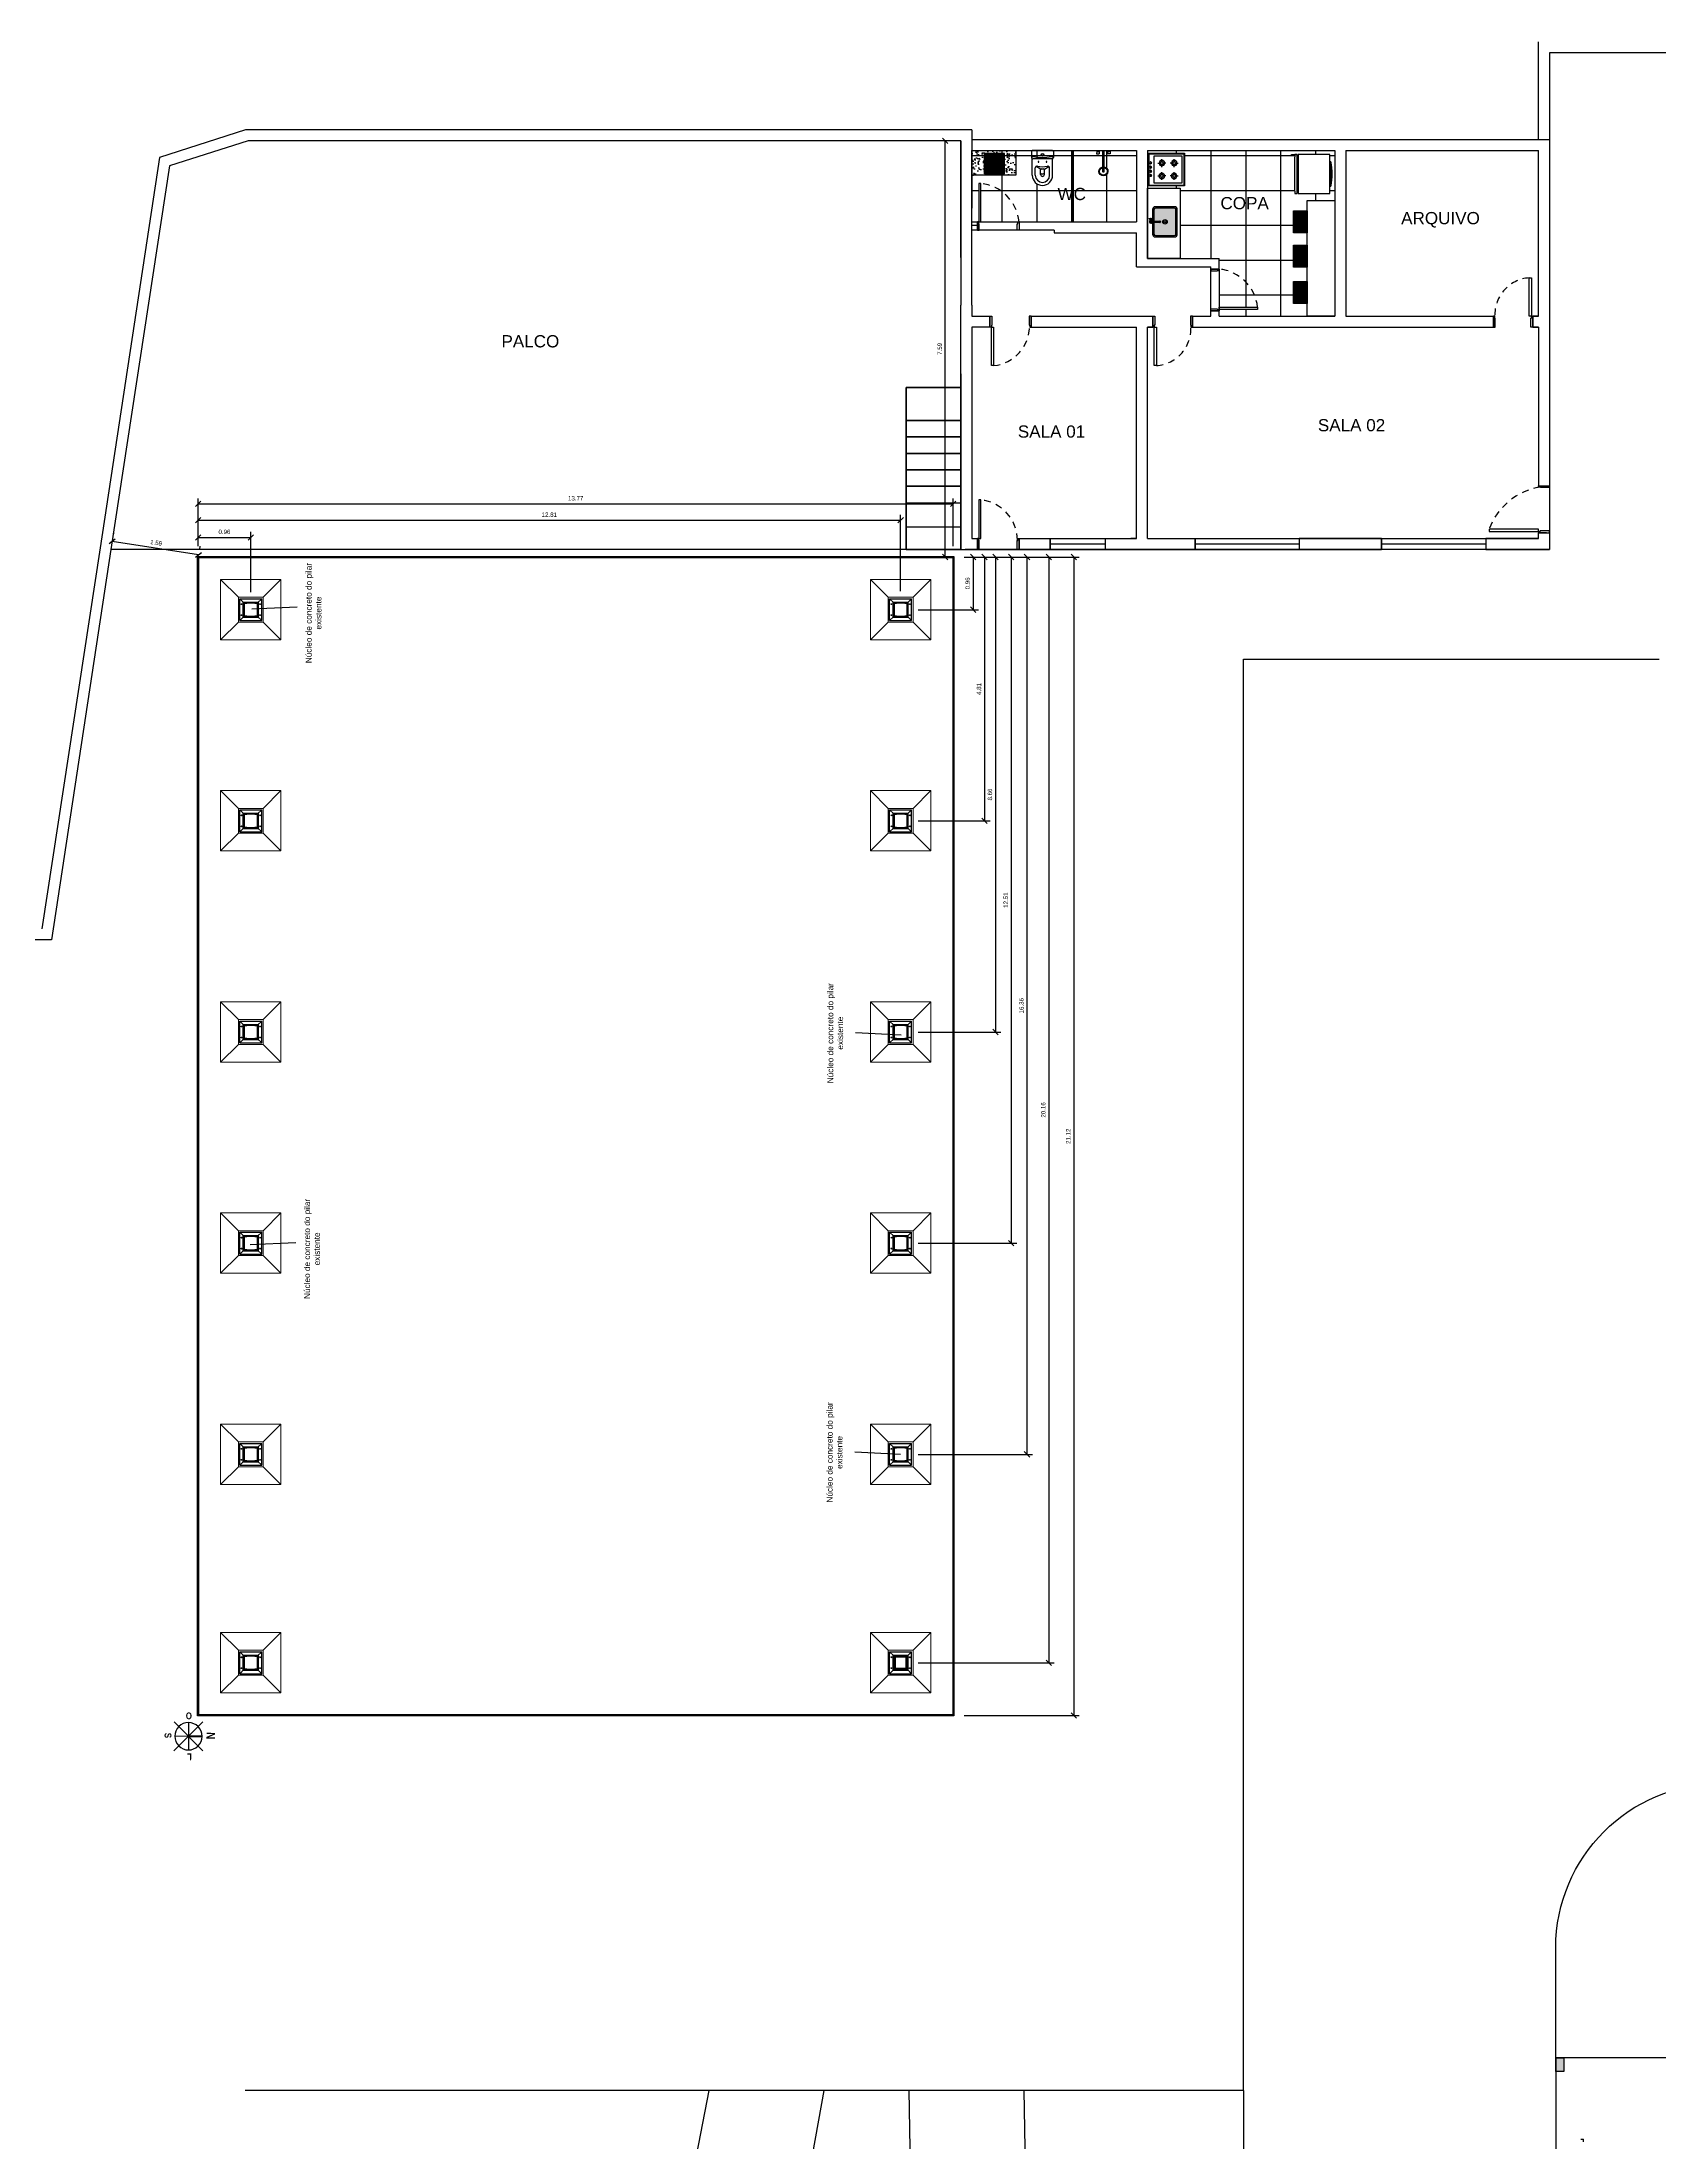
# Model space of a CAD drawing. Header units: millimetres. Extents: x 357 to 945, y 547 to 720.
# Drawn here: x 382.83 to 412.32, y 682 to 720.29 of the extents above; entities that cross this region are included whole.
import ezdxf

# ---------------------------------------------------------------- set-up
doc = ezdxf.new("R2010")
doc.units = ezdxf.units.MM
doc.header["$PDMODE"] = 34
for name, pattern in [('CONTINU', [0]), ('DASHED', [0.75, 0.5, -0.25]), ('HIDDEN2', [0.1875, 0.125, -0.0625])]:
    doc.linetypes.add(name, pattern=pattern)
for name, color, linetype in [('A-PARED', 11, 'Continuous'), ('ABASE', 254, 'Continuous'), ('AL_HACHURA', 9, 'Continuous'), ('AL_WC-COZ-AS', 8, 'Continuous'), ('ARQ-hatch layout', 253, 'Continuous'), ('ARQ-MOB', 253, 'Continuous'), ('ARQ-SAN', 253, 'Continuous'), ('LCL - COTAS', 30, 'Continuous'), ('LCL-TEXTO4', 4, 'Continuous'), ('PLANTA-VIS', 7, 'Continuous')]:
    doc.layers.add(name, color=color, linetype=linetype)
doc.layers.add('ARQ-hatch san', color=255, linetype='Continuous', lineweight=0)
doc.layers.add('Dibujo_Geometria', color=2, linetype='Continuous', lineweight=9)
doc.styles.add('Arial', font='arial.ttf')
doc.styles.add('ROMANS', font='arial.ttf')
doc.styles.add('T80-50', font='sanss___.ttf', dxfattribs={"height": 0.1})
doc.styles.add('TECHNIC_BOLD', font='techb___.ttf')
doc.dimstyles.new('1-100', dxfattribs={"dimscale": 2, "dimtxt": 0.04, "dimasz": 0.05, "dimexe": 0.05, "dimexo": 0.1, "dimgap": 0.03, "dimtad": 1, "dimzin": 1, "dimdsep": 46, "dimtxsty": 'Arial', "dimblk": 'OBLIQUE', "dimcen": 0, "dimclrd": 256, "dimclre": 256, "dimclrt": 256, "dimadec": 0, "dimazin": 0, "dimtfac": 1, "dimtofl": 0, "dimtmove": 2, "dimatfit": 3, "dimldrblk": 'OBLIQUE', "dimfxl": 0.04, "dimtolj": 1, "dimtzin": 1, "dimarcsym": 0})
pattern_1 = [(0, (-4181.8181, -420.33486), (2e-16, 0.635), []), (90, (-4181.8181, -420.33486), (-0.635, 2e-16), [])]

# ---------------------------------------------------------------- blocks, each defined once
blk = doc.blocks.new('BACIA')
at = {"layer": 'ARQ-SAN'}
for p, q in [((-8575.33, 17786.267), (-8575.33, 17785.963)), ((-8575.275, 17786.267), (-8575.275, 17786.131)), ((-8575.182, 17786.157), (-8575.263, 17786.107)), ((-8575.18, 17786.253), (-8575.18, 17786.167)), ((-8575.125, 17786.152), (-8575.165, 17786.152)), ((-8575.11, 17786.253), (-8575.11, 17786.167)), ((-8575.109, 17786.157), (-8575.028, 17786.108)), ((-8575.015, 17786.267), (-8575.015, 17786.131)), ((-8574.96, 17786.267), (-8574.96, 17785.964)), ((-8575.345, 17785.832), (-8575.345, 17785.941)), ((-8575.33, 17785.817), (-8574.96, 17785.817)), ((-8575.32, 17785.966), (-8574.97, 17785.966)), ((-8574.945, 17785.832), (-8574.945, 17785.941))]:
    blk.add_line(p, q, dxfattribs=at)
for radius in [0.025, 0.018]:
    blk.add_circle((-8575.145, 17785.894), radius, dxfattribs=at)
for centre, radius, start, end in [((-8575.145, 17786.267), 0.185, 0.0016, 180.0016), ((-8575.145, 17786.267), 0.13, 0.0016, 180.0016), ((-8575.243, 17786.131), 0.032, 180.0016, 283.3342), ((-8575.145, 17785.718), 0.393, 76.6654, 103.3269), ((-8575.218, 17786.022), 0.0075, 90.0016, 270.0016), ((-8575.218, 17786.022), 0.0075, 270.0016, 90.0016), ((-8575.145, 17786.253), 0.035, 0.0016, 180.0016), ((-8575.17, 17786.226), 0.01, 116.4013, 180.0016), ((-8575.165, 17786.167), 0.015, 180.0016, 269.9975), ((-8575.145, 17786.176), 0.0663, 63.6164, 116.3867), ((-8575.125, 17786.167), 0.015, 270.0094, 359.9937), ((-8575.12, 17786.226), 0.01, 0.0016, 63.6018), ((-8575.073, 17786.022), 0.0075, 90.0016, 270.0016), ((-8575.073, 17786.022), 0.0075, 270.0016, 90.0016), ((-8575.047, 17786.131), 0.032, 256.6692, 0.0016), ((-8575.32, 17785.941), 0.025, 89.999, 180.0041), ((-8575.33, 17785.832), 0.015, 180.0016, 269.9975), ((-8575.315, 17785.95), 0.025, 180.0016, 280.5955), ((-8575.145, 17785.041), 0.9, 79.4075, 100.5881), ((-8574.975, 17785.95), 0.025, 259.4091, 359.7684), ((-8574.97, 17785.941), 0.025, 359.999, 90.0041), ((-8574.96, 17785.832), 0.015, 270.0094, 359.9937)]:
    blk.add_arc(centre, radius, start, end, dxfattribs=at)
blk = doc.blocks.new('L73_p')
at = {"layer": 'ARQ-hatch san', "true_color": 0xffffff}
h = blk.add_hatch(color=7, dxfattribs=at)
h.dxf.hatch_style = 2
h.paths.add_polyline_path([(-0.203, -0.201, 0.414214), (-0.201, -0.203), (0.201, -0.203, 0.414214), (0.203, -0.201), (0.203, 0.201, 0.416666), (0.201, 0.203), (-0.201, 0.203, 0.414214), (-0.203, 0.201)])
h.paths.add_polyline_path([(0.173, 0.088, -0.414601), (0.178, 0.083), (0.177, -0.173, -0.413826), (0.173, -0.177), (-0.172, -0.177, -0.06721), (-0.174, -0.177), (-0.175, -0.177), (-0.175, -0.177, -0.054879), (-0.176, -0.176), (-0.176, -0.176), (-0.176, -0.176, -0.066644), (-0.177, -0.175), (-0.177, -0.174), (-0.177, -0.174, -0.052691), (-0.178, -0.172), (-0.178, 0.083, -0.414578), (-0.173, 0.088)], flags=16)
h.paths.add_polyline_path([(-0.101, 0.163, -1), (-0.101, 0.128, -1)], flags=16)
h.paths.add_polyline_path([(0, 0.163, -1), (0, 0.128, -1)], flags=0)
h.paths.add_polyline_path([(0, 0.033, -1), (0, -0.033, -1)], flags=0)
h.paths.add_polyline_path([(0, 0.023, -1), (0, -0.023, -1)], flags=0)
h.paths.add_polyline_path([(0.101, 0.163, -1), (0.101, 0.128, -1)], flags=16)
h.paths.add_polyline_path([(-0.101, 0.163, 1), (-0.101, 0.128, 1)], flags=0)
h.paths.add_polyline_path([(0, 0.128, 1), (0, 0.163, 1)], flags=16)
h.paths.add_polyline_path([(0.101, 0.128, 1), (0.101, 0.163, 1)], flags=16)
for points in [[(0.201, -0.203), (-0.201, -0.203, -0.414214), (-0.203, -0.201), (-0.203, 0.201, -0.414214), (-0.201, 0.203), (0.201, 0.203)], [(-0.178, -0.172, 0.414577), (-0.172, -0.177)]]:
    blk.add_lwpolyline(points, format="xyb")
for points in [[(-0.172, -0.177), (0.173, -0.177, 0.413827), (0.177, -0.173), (0.178, 0.083, 0.414601), (0.173, 0.088), (-0.173, 0.088, 0.414577), (-0.178, 0.083), (-0.178, -0.172), (-0.177, -0.174), (-0.177, -0.174), (-0.177, -0.175), (-0.176, -0.176), (-0.175, -0.177), (-0.175, -0.177), (-0.174, -0.177)], [(0, 0.033, 1), (0, -0.033, 1)], [(0, 0.023, 1), (0, -0.023, 1)], [(0, 0.163, 1), (0, 0.128, 1)], [(0.203, 0.201, 0.414214), (0.201, 0.203, -0.414214)], [(0.203, -0.201, -0.414214), (0.201, -0.203, 0.414214)]]:
    blk.add_lwpolyline(points, format="xyb", close=True)
at = {"linetype": 'DASHED'}
for points in [[(-0.101, 0.163, 1), (-0.101, 0.128, 1)], [(0.101, 0.163, 1), (0.101, 0.128, 1)]]:
    blk.add_lwpolyline(points, format="xyb", close=True, dxfattribs=at)
for points in [[(0.203, -0.201), (0.203, 0.201)], [(0.172, -0.177), (-0.172, -0.177)]]:
    blk.add_lwpolyline(points)
blk = doc.blocks.new('CHUVEIRO')
at = {"layer": 'ARQ-SAN'}
for p, q in [((-8578.802, 17789.545), (-8578.819, 17789.545)), ((-8578.802, 17789.515), (-8578.819, 17789.515)), ((-8578.439, 17789.442), (-8578.819, 17789.442)), ((-8578.802, 17789.551), (-8578.762, 17789.555)), ((-8578.802, 17789.551), (-8578.802, 17789.508)), ((-8578.802, 17789.508), (-8578.762, 17789.505)), ((-8578.762, 17789.555), (-8578.762, 17789.505)), ((-8578.439, 17789.417), (-8578.819, 17789.417)), ((-8578.802, 17789.345), (-8578.819, 17789.345)), ((-8578.802, 17789.315), (-8578.819, 17789.315)), ((-8578.802, 17789.351), (-8578.762, 17789.354)), ((-8578.802, 17789.308), (-8578.802, 17789.351)), ((-8578.802, 17789.308), (-8578.762, 17789.304)), ((-8578.762, 17789.304), (-8578.762, 17789.354))]:
    blk.add_line(p, q, dxfattribs=at)
blk.add_lwpolyline([(-8578.819, 17789.442), (-8578.819, 17789.417)], dxfattribs=at)
for centre, radius, start, end in [((-8578.442, 17789.43), 0.0825, 188.4801, 171.5199), ((-8578.442, 17789.43), 0.0693, 190.118, 169.882), ((-8578.439, 17789.43), 0.0122, 270, 90)]:
    blk.add_arc(centre, radius, start, end, dxfattribs=at)
blk = doc.blocks.new('TORNEIRA DUNA 1198 C64')
at = {"layer": 'ARQ-SAN', "linetype": 'CONTINU'}
for points in [[(-0.072, -0.017), (-0.073, -0.016), (-0.074, -0.015), (-0.074, -0.015), (-0.076, -0.013), (-0.076, -0.012), (-0.077, -0.011), (-0.078, -0.009), (-0.078, -0.009), (-0.079, -0.007), (-0.079, -0.006), (-0.079, -0.005), (-0.079, -0.003), (-0.079, 0), (-0.079, 0.001), (-0.079, 0.002), (-0.078, 0.004), (-0.078, 0.004), (-0.077, 0.006), (-0.076, 0.007), (-0.075, 0.008), (-0.074, 0.01), (-0.074, 0.01), (-0.072, 0.011), (-0.071, 0.012), (-0.07, 0.013), (-0.068, 0.013), (-0.068, 0.014), (-0.066, 0.014), (-0.065, 0.014), (-0.064, 0.015), (-0.062, 0.015), (-0.059, 0.015), (-0.058, 0.014), (-0.057, 0.014), (-0.055, 0.013), (-0.055, 0.013), (-0.053, 0.012), (-0.052, 0.012), (-0.051, 0.011), (-0.049, 0.01), (-0.049, 0.009), (-0.048, 0.008), (-0.047, 0.007), (-0.046, 0.006), (-0.046, 0.004), (-0.045, 0.004), (-0.045, 0.002), (-0.045, 0.001), (-0.044, 0), (-0.044, -0.003), (-0.044, -0.005), (-0.045, -0.006), (-0.045, -0.007), (-0.046, -0.009), (-0.046, -0.01), (-0.047, -0.012), (-0.047, -0.012), (-0.048, -0.014), (-0.049, -0.015), (-0.05, -0.015), (-0.051, -0.017)], [(-0.051, -0.014), (-0.051, -0.014), (-0.051, -0.013), (-0.049, -0.012), (-0.049, -0.011), (-0.048, -0.01), (-0.047, -0.009), (-0.047, -0.008), (-0.047, -0.006), (-0.047, -0.006), (-0.046, -0.005), (-0.046, -0.003), (-0.046, 0), (-0.047, 0), (-0.047, 0.002), (-0.047, 0.003), (-0.048, 0.004), (-0.049, 0.005), (-0.049, 0.006), (-0.05, 0.007), (-0.051, 0.008), (-0.051, 0.009), (-0.053, 0.01), (-0.053, 0.01), (-0.054, 0.011), (-0.056, 0.012), (-0.056, 0.012), (-0.058, 0.012), (-0.059, 0.012), (-0.06, 0.013), (-0.062, 0.013), (-0.064, 0.013), (-0.065, 0.012), (-0.066, 0.012), (-0.068, 0.012), (-0.068, 0.011), (-0.07, 0.011), (-0.07, 0.01), (-0.071, 0.009), (-0.073, 0.008), (-0.073, 0.008), (-0.074, 0.006), (-0.075, 0.006), (-0.075, 0.005), (-0.076, 0.003), (-0.076, 0.003), (-0.077, 0.001), (-0.077, 0), (-0.077, -0.001), (-0.077, -0.003), (-0.077, -0.005), (-0.077, -0.006), (-0.077, -0.007), (-0.076, -0.009), (-0.076, -0.009), (-0.075, -0.011), (-0.075, -0.011), (-0.074, -0.012), (-0.073, -0.014), (-0.072, -0.014), (-0.072, -0.014)], [(-0.072, -0.003), (-0.072, -0.001), (-0.072, 0), (-0.071, 0.002), (-0.071, 0.003), (-0.07, 0.004), (-0.069, 0.005), (-0.068, 0.006), (-0.067, 0.006), (-0.066, 0.007), (-0.064, 0.007), (-0.063, 0.008), (-0.062, 0.008)], [(-0.071, 0.001), (-0.071, 0.001), (-0.072, 0), (-0.072, -0.001), (-0.072, -0.003)], [(-0.072, -0.003), (-0.072, -0.001), (-0.072, 0.001), (-0.071, 0.001)], [(-0.071, 0.003), (-0.071, 0.003), (-0.07, 0.004), (-0.07, 0.004)], [(-0.071, 0.003), (-0.071, 0.002), (-0.071, 0.002)], [(-0.071, 0.002), (-0.071, 0.003)], [(-0.071, 0.002), (-0.071, 0.002), (-0.071, 0.001)], [(-0.066, 0.007), (-0.066, 0.007), (-0.068, 0.006), (-0.069, 0.005), (-0.07, 0.004)], [(-0.068, 0.006), (-0.068, 0.006), (-0.069, 0.005), (-0.07, 0.004), (-0.07, 0.004)], [(-0.07, 0.003), (-0.07, 0.003), (-0.07, 0.004)], [(-0.068, 0.006), (-0.067, 0.006)], [(-0.067, 0.006), (-0.066, 0.007), (-0.065, 0.007)], [(-0.064, 0.007), (-0.065, 0.007), (-0.065, 0.007)], [(-0.065, 0.007), (-0.064, 0.007)], [(-0.064, 0.007), (-0.063, 0.008)], [(-0.064, 0.007), (-0.063, 0.008), (-0.062, 0.008)], [(-0.064, 0.007), (-0.064, 0.007)], [(-0.063, 0.008), (-0.062, 0.008)], [(-0.058, 0.007), (-0.058, 0.007), (-0.06, 0.008), (-0.062, 0.008)], [(-0.058, 0.007), (-0.058, 0.007), (-0.059, 0.007), (-0.06, 0.008), (-0.062, 0.008)], [(-0.062, 0.008), (-0.06, 0.008), (-0.059, 0.007), (-0.058, 0.007), (-0.056, 0.006), (-0.055, 0.005), (-0.054, 0.004), (-0.053, 0.003), (-0.053, 0.002), (-0.052, 0.001), (-0.052, 0), (-0.051, -0.001), (-0.051, -0.003)], [(-0.055, 0.005), (-0.055, 0.006), (-0.056, 0.006), (-0.058, 0.007), (-0.058, 0.007)], [(-0.056, 0.006), (-0.057, 0.007), (-0.058, 0.007)], [(-0.055, 0.005), (-0.056, 0.006), (-0.056, 0.006)], [(-0.052, 0.001), (-0.052, 0.001), (-0.053, 0.002), (-0.053, 0.003), (-0.053, 0.003), (-0.054, 0.004), (-0.055, 0.005)], [(-0.055, 0.005), (-0.054, 0.005), (-0.053, 0.003), (-0.053, 0.002), (-0.052, 0.001)], [(-0.055, 0.005), (-0.055, 0.005), (-0.055, 0.005)], [(-0.052, 0), (-0.052, 0), (-0.052, 0), (-0.052, 0.001)], [(-0.052, 0.001), (-0.052, 0.001), (-0.052, 0)], [(-0.072, -0.014), (-0.072, -0.003)], [(-0.072, -0.003), (-0.072, -0.003)], [(-0.072, -0.003), (-0.072, -0.003)], [(-0.072, -0.017), (-0.072, -0.014)], [(-0.072, -0.026), (-0.072, -0.017)], [(-0.072, -0.167), (-0.072, -0.026)], [(-0.061, -0.179), (-0.062, -0.179), (-0.064, -0.178), (-0.064, -0.178), (-0.065, -0.178), (-0.066, -0.178), (-0.067, -0.177), (-0.068, -0.177), (-0.069, -0.176), (-0.07, -0.175), (-0.07, -0.175), (-0.07, -0.174), (-0.071, -0.173), (-0.071, -0.172), (-0.071, -0.172), (-0.072, -0.171), (-0.072, -0.169)], [(-0.061, -0.179), (-0.061, -0.177), (-0.062, -0.177)], [(-0.051, -0.026), (-0.051, -0.167), (-0.051, -0.169), (-0.052, -0.17), (-0.052, -0.171), (-0.052, -0.172), (-0.052, -0.173), (-0.053, -0.174), (-0.053, -0.174), (-0.054, -0.175), (-0.055, -0.176), (-0.055, -0.176), (-0.056, -0.177), (-0.057, -0.178), (-0.058, -0.178), (-0.058, -0.178), (-0.06, -0.178), (-0.061, -0.179)], [(-0.051, -0.026), (-0.051, -0.003), (-0.051, -0.001), (-0.052, 0)], [(-0.052, 0), (-0.052, -0.001), (-0.051, -0.003)], [(-0.051, -0.003), (-0.051, -0.003)], [(-0.051, -0.003), (-0.051, -0.003)], [(-0.051, -0.026), (-0.051, -0.026)]]:
    blk.add_lwpolyline(points, dxfattribs=at)
for points in [[(-0.051, -0.015, 2.832283), (-0.072, -0.015)], [(-0.051, -0.015, 2.835188), (-0.072, -0.015)], [(-0.068, 0.006, 0.246498), (-0.072, -0.003)], [(-0.067, 0.006, 0.025577), (-0.068, 0.006)], [(-0.065, 0.007, 0.050704), (-0.067, 0.006)], [(-0.064, 0.007, 0.012541), (-0.065, 0.007)], [(-0.063, 0.008, 0.031228), (-0.064, 0.007)], [(-0.062, 0.008, 0.03101), (-0.063, 0.008)], [(-0.051, -0.003, 0.414209), (-0.062, 0.008)]]:
    blk.add_lwpolyline(points, format="xyb", dxfattribs=at)
at = {"layer": 'ARQ-SAN'}
for points in [[(-0.05, 0.01), (-0.03, 0.01)], [(-0.03, 0.01), (-0.03, -0.016)], [(-0.03, 0.008), (-0.03, 0.008)], [(-0.026, 0.008), (-0.025, 0.008)], [(-0.025, 0.008), (-0.025, -0.014)], [(-0.025, 0.003), (-0.01, 0.002)], [(-0.025, 0.003), (-0.01, 0.003)], [(-0.01, 0.031), (0, 0.031)], [(-0.01, 0.031), (-0.01, 0.003)], [(-0.01, 0.002), (-0.01, 0)], [(-0.009, 0.001), (-0.01, 0)], [(-0.009, 0.001), (-0.01, 0)], [(-0.01, 0), (-0.01, 0)], [(-0.01, 0), (-0.01, 0)], [(-0.008, 0.002), (-0.009, 0.001)], [(-0.008, 0.002), (-0.008, 0.002)], [(-0.006, 0.003), (-0.006, 0.003)], [(-0.005, 0.031), (-0.005, 0.003)], [(-0.004, 0.003), (-0.003, 0.002)], [(-0.004, 0.003), (-0.002, 0.002)], [(-0.002, 0.002), (-0.002, 0.002)], [(-0.002, 0.002), (-0.001, 0.001)], [(0, 0.031), (0, -0.036)], [(-0.05, -0.016), (-0.03, -0.016)], [(-0.03, -0.003), (0, -0.003)], [(-0.03, -0.014), (-0.025, -0.014)], [(-0.025, -0.008), (-0.01, -0.008)], [(-0.01, -0.001), (-0.01, -0.002)], [(-0.01, -0.004), (-0.01, -0.004)], [(-0.01, -0.005), (-0.01, -0.006)], [(-0.01, -0.006), (-0.009, -0.006)], [(-0.01, -0.006), (-0.01, -0.008)], [(-0.01, -0.008), (-0.01, -0.036)], [(-0.01, -0.036), (0, -0.036)], [(-0.009, -0.007), (-0.009, -0.006)], [(-0.008, -0.007), (-0.008, -0.007)], [(-0.006, -0.008), (-0.006, -0.008)], [(-0.005, -0.008), (-0.005, -0.036)], [(-0.002, -0.007), (-0.004, -0.008)], [(-0.003, -0.008), (-0.004, -0.008)], [(-0.001, -0.006), (-0.002, -0.007)], [(-0.002, -0.007), (-0.002, -0.007)], [(0, -0.002), (0, -0.001)], [(0, -0.001), (0, -0.001)], [(0, -0.001), (0, -0.001)], [(0, -0.002), (0, -0.003)], [(0, -0.003), (0, -0.004)], [(0, -0.004), (0, -0.004)], [(0, -0.004), (0, -0.005)]]:
    blk.add_lwpolyline(points, dxfattribs=at)
for points in [[(-0.03, 0.008, 0.04573), (-0.028, 0.008)], [(-0.028, 0.008, 0.045723), (-0.026, 0.008)], [(-0.005, 0.005, 0.157106), (-0.008, 0.004, 0.125434), (-0.01, 0.001)], [(-0.01, 0.003, 0.002534), (-0.01, 0.002)], [(0, -0.003, 1.003644), (-0.01, -0.003)], [(-0.006, 0.003, 0.056829), (-0.008, 0.002)], [(-0.005, 0.003, 0.045084), (-0.006, 0.003)], [(0, -0.003, 0.156731), (-0.001, 0.002, 0.116195), (-0.003, 0.004, 0.11653), (-0.005, 0.005)], [(0, 0, 0.058643), (-0.001, 0.001)], [(0, -0.001, 0.053011), (0, 0)], [(-0.01, -0.002, 0.052994), (-0.01, -0.003)], [(-0.01, -0.003, 0.048116), (-0.01, -0.004)], [(-0.01, -0.003, 1.001827), (0, -0.003)], [(-0.01, -0.004, 0.055405), (-0.01, -0.005)], [(-0.01, -0.007, 0.125458), (-0.008, -0.009, 0.155422), (-0.005, -0.01)], [(-0.01, -0.008, 0.002652), (-0.01, -0.008)], [(-0.008, -0.007, -0.07031), (-0.009, -0.007)], [(-0.006, -0.008, -0.056723), (-0.008, -0.007)], [(-0.005, -0.008, -0.045297), (-0.006, -0.008)], [(-0.005, -0.01, 0.116611), (-0.003, -0.009, 0.116203), (-0.001, -0.008, 0.156731), (0, -0.003)], [(0, -0.005, -0.059846), (-0.001, -0.006)], [(0, -0.003, 0.065244), (0, -0.001)], [(0, -0.004, -0.062489), (0, -0.005)]]:
    blk.add_lwpolyline(points, format="xyb", dxfattribs=at)
at = {"layer": 'ARQ-SAN', "linetype": 'CONTINU'}
blk.add_lwpolyline([(-0.072, -0.167), (-0.072, -0.169), (-0.072, -0.168)], close=True, dxfattribs=at)
at = {"layer": 'ARQ-SAN'}
for start, end in [(28.9478, 247.2804), (292.7196, 331.0503)]:
    blk.add_arc((-0.062, -0.003), 0.0267, start, end, dxfattribs=at)
at = {"layer": 'ARQ-SAN', "linetype": 'CONTINU'}
for points in [[(-0.062, -0.177), (-0.065, -0.177), (-0.068, -0.176), (-0.07, -0.174), (-0.072, -0.171), (-0.072, -0.168)], [(-0.061, -0.177), (-0.058, -0.177), (-0.055, -0.175), (-0.053, -0.173), (-0.051, -0.17), (-0.051, -0.167)]]:
    blk.add_open_spline(points, degree=5, dxfattribs=at)
blk = doc.blocks.new('gel_1p')
at = {"layer": 'AL_HACHURA'}
h = blk.add_hatch(dxfattribs=at)
h.set_pattern_fill('_USER', color=256, scale=0.01, pattern_type=0)
h.set_pattern_definition([(0, (-106.265921, -0.639439), (0, 0.01), [])])
h.paths.add_polyline_path([(-0.344, -0.64), (0.346, -0.64), (0.346, -0.62), (-0.344, -0.62)])
h.paths.add_polyline_path([(-0.21, -0.019, 0.361116), (-0.225, -0.037), (-0.225, -0.046), (0.228, -0.046), (0.228, -0.038, 0.360436), (0.213, -0.02, 0.092702)])
at = {"layer": 'AL_WC-COZ-AS'}
for p, q in [((-0.225, -0.046), (-0.225, -0.037)), ((0.228, -0.046), (0.228, -0.038))]:
    blk.add_line(p, q, dxfattribs=at)
for points in [[(0.356, -0.046), (-0.354, -0.046), (-0.354, -0.62), (0.356, -0.62)], [(-0.344, -0.62), (0.346, -0.62), (0.346, -0.64), (-0.344, -0.64)]]:
    blk.add_lwpolyline(points, close=True, dxfattribs=at)
for points in [[(-0.337, -0.682), (-0.337, -0.742), (-0.357, -0.742), (-0.357, -0.647), (-0.354, -0.647)], [(0.356, -0.682), (0.356, -0.64), (-0.354, -0.64), (-0.354, -0.682)]]:
    blk.add_lwpolyline(points, dxfattribs=at)
for centre, radius, start, end in [((0, -1.15), 1.15, 79.3405, 100.5222), ((-0.207, -0.037), 0.0184, 100.4681, 180), ((0.209, -0.038), 0.0184, 0, 79.3954), ((0.001, 6.737), 7.427, 267.2603, 272.7397)]:
    blk.add_arc(centre, radius, start, end, dxfattribs=at)
blk = doc.blocks.new('fog_3p')
at = {"layer": 'AL_WC-COZ-AS'}
for p, q in [((0.111, 0.464), (0.167, 0.464)), ((0.183, 0.48), (0.183, 0.535)), ((0.183, 0.448), (0.183, 0.393)), ((0.199, 0.464), (0.255, 0.464)), ((0.346, 0.466), (0.402, 0.466)), ((0.418, 0.482), (0.418, 0.536)), ((0.418, 0.446), (0.418, 0.391)), ((0.434, 0.466), (0.49, 0.466)), ((0.111, 0.239), (0.167, 0.239)), ((0.174, 0.038), (0.174, 0.032)), ((0.183, 0.312), (0.183, 0.256)), ((0.183, 0.166), (0.183, 0.223)), ((0.199, 0.239), (0.255, 0.239)), ((0.211, 0.039), (0.211, 0.033)), ((0.249, 0.038), (0.249, 0.032)), ((0.286, 0.039), (0.286, 0.033)), ((0.323, 0.038), (0.323, 0.032)), ((0.346, 0.241), (0.402, 0.241)), ((0.36, 0.039), (0.36, 0.033)), ((0.402, 0.039), (0.402, 0.033)), ((0.418, 0.311), (0.418, 0.254)), ((0.418, 0.168), (0.418, 0.225)), ((0.434, 0.241), (0.49, 0.241)), ((0.439, 0.039), (0.439, 0.033))]:
    blk.add_line(p, q, dxfattribs=at)
for points in [[(0, 0), (0.597, 0), (0.597, 0.653), (0, 0.653)], [(0.01, 0.01), (0.587, 0.01), (0.587, 0.643), (0.01, 0.643)], [(0.05, 0.1), (0.547, 0.1), (0.547, 0.603), (0.05, 0.603)]]:
    blk.add_lwpolyline(points, close=True, dxfattribs=at)
for centre, radius in [((0.183, 0.464), 0.0501), ((0.183, 0.464), 0.0259), ((0.418, 0.466), 0.0501), ((0.418, 0.466), 0.0259), ((0.183, 0.24), 0.0501), ((0.183, 0.239), 0.0259), ((0.418, 0.241), 0.0501), ((0.418, 0.241), 0.0259)]:
    blk.add_circle(centre, radius, dxfattribs=at)
for centre in [(0.192, 0.039), (0.267, 0.039), (0.341, 0.039), (0.42, 0.039)]:
    blk.add_ellipse(centre, major_axis=(-0.0185, -0.0004), ratio=0.532709, start_param=3.106328, end_param=6.28628, dxfattribs=at)
for centre in [(0.192, 0.032), (0.267, 0.032), (0.341, 0.032), (0.42, 0.033)]:
    blk.add_ellipse(centre, major_axis=(0.0185, 0.0004), ratio=0.532709, dxfattribs=at)
blk = doc.blocks.new('cadeira 02')
at = {"layer": 'ARQ-hatch layout', "true_color": 0xc7c8ca}
h = blk.add_hatch(color=9, dxfattribs=at)
h.dxf.hatch_style = 1
h.paths.add_polyline_path([(3470.381, 1531.168), (3470.381, 1530.955), (3470.781, 1530.955), (3470.781, 1531.168)])
h = blk.add_hatch(color=9, dxfattribs=at)
h.dxf.hatch_style = 1
h.paths.add_polyline_path([(3470.781, 1530.915), (3470.781, 1530.955), (3470.381, 1530.955), (3470.381, 1530.915)])
at = {"layer": 'ARQ-MOB'}
for points in [[(3470.381, 1531.168), (3470.781, 1531.168), (3470.781, 1530.915), (3470.381, 1530.915)], [(3470.381, 1530.955), (3470.781, 1530.955), (3470.781, 1530.915), (3470.381, 1530.915)]]:
    blk.add_lwpolyline(points, close=True, dxfattribs=at)
blk = doc.blocks.new('_OBLIQUE')
at = {"color": 0, "linetype": 'ByBlock', "lineweight": -2}
blk.add_line((-0.5, -0.5), (0.5, 0.5), dxfattribs=at)
blk = doc.blocks.new('*D103')
at = {"layer": 'Defpoints', "color": 0, "transparency": 16777216}
for p in [(386.637, 711.259), (385.677, 710.902), (386.637, 710.062)]:
    blk.add_point(p, dxfattribs=at)
at = {"layer": 'LCL - COTAS', "lineweight": -2, "transparency": 16777216}
for p, q in [((385.677, 711.102), (385.677, 711.359)), ((385.677, 711.259), (386.637, 711.259)), ((386.637, 710.262), (386.637, 711.359))]:
    blk.add_line(p, q, dxfattribs=at)
at = {"layer": 'LCL - COTAS', "lineweight": -2, "transparency": 16777216, "xscale": 0.1, "yscale": 0.1, "zscale": 0.1, "rotation": 180}
blk.add_blockref('_OBLIQUE', (385.677, 711.259), dxfattribs=at)
at = {"layer": 'LCL - COTAS', "lineweight": -2, "transparency": 16777216, "xscale": 0.1, "yscale": 0.1, "zscale": 0.1}
blk.add_blockref('_OBLIQUE', (386.637, 711.259), dxfattribs=at)
at = {"layer": 'LCL - COTAS', "transparency": 16777216, "insert": (386.157, 711.36), "char_height": 0.08, "attachment_point": 5, "style": 'Arial'}
blk.add_mtext('\\A1;0.96', dxfattribs=at)
blk = doc.blocks.new('*D104')
at = {"layer": 'Defpoints', "color": 0, "transparency": 16777216}
for p in [(398.487, 711.573), (385.677, 710.902), (398.487, 710.08)]:
    blk.add_point(p, dxfattribs=at)
at = {"layer": 'LCL - COTAS', "lineweight": -2, "transparency": 16777216}
for p, q in [((385.677, 711.102), (385.677, 711.673)), ((385.677, 711.573), (398.487, 711.573)), ((398.487, 710.28), (398.487, 711.673))]:
    blk.add_line(p, q, dxfattribs=at)
at = {"layer": 'LCL - COTAS', "lineweight": -2, "transparency": 16777216, "xscale": 0.1, "yscale": 0.1, "zscale": 0.1, "rotation": 180}
blk.add_blockref('_OBLIQUE', (385.677, 711.573), dxfattribs=at)
at = {"layer": 'LCL - COTAS', "lineweight": -2, "transparency": 16777216, "xscale": 0.1, "yscale": 0.1, "zscale": 0.1}
blk.add_blockref('_OBLIQUE', (398.487, 711.573), dxfattribs=at)
at = {"layer": 'LCL - COTAS', "transparency": 16777216, "insert": (392.082, 711.674), "char_height": 0.08, "attachment_point": 5, "style": 'Arial'}
blk.add_mtext('\\A1;12.81', dxfattribs=at)
blk = doc.blocks.new('*D105')
at = {"layer": 'Defpoints', "color": 0, "transparency": 16777216}
for p in [(399.447, 711.872), (385.677, 710.902), (399.447, 710.902)]:
    blk.add_point(p, dxfattribs=at)
at = {"layer": 'LCL - COTAS', "lineweight": -2, "transparency": 16777216}
for p, q in [((385.677, 711.102), (385.677, 711.972)), ((385.677, 711.872), (399.447, 711.872)), ((399.447, 711.102), (399.447, 711.972))]:
    blk.add_line(p, q, dxfattribs=at)
at = {"layer": 'LCL - COTAS', "lineweight": -2, "transparency": 16777216, "xscale": 0.1, "yscale": 0.1, "zscale": 0.1, "rotation": 180}
blk.add_blockref('_OBLIQUE', (385.677, 711.872), dxfattribs=at)
at = {"layer": 'LCL - COTAS', "lineweight": -2, "transparency": 16777216, "xscale": 0.1, "yscale": 0.1, "zscale": 0.1}
blk.add_blockref('_OBLIQUE', (399.447, 711.872), dxfattribs=at)
at = {"layer": 'LCL - COTAS', "transparency": 16777216, "insert": (392.562, 711.973), "char_height": 0.08, "attachment_point": 5, "style": 'Arial'}
blk.add_mtext('\\A1;13.77', dxfattribs=at)
blk = doc.blocks.new('*D106')
at = {"layer": 'Defpoints', "color": 0, "transparency": 16777216}
for p in [(399.447, 710.902), (398.607, 709.942), (399.81, 709.942)]:
    blk.add_point(p, dxfattribs=at)
at = {"layer": 'LCL - COTAS', "lineweight": -2, "transparency": 16777216}
for p, q in [((399.647, 710.902), (399.91, 710.902)), ((399.81, 710.902), (399.81, 709.942)), ((398.807, 709.942), (399.91, 709.942))]:
    blk.add_line(p, q, dxfattribs=at)
at = {"layer": 'LCL - COTAS', "lineweight": -2, "transparency": 16777216, "xscale": 0.1, "yscale": 0.1, "zscale": 0.1}
for p, rotation in [((399.81, 710.902), 90), ((399.81, 709.942), 270)]:
    blk.add_blockref('_OBLIQUE', p, dxfattribs=dict(at, rotation=rotation))
at = {"layer": 'LCL - COTAS', "transparency": 16777216, "insert": (399.709, 710.422), "char_height": 0.08, "attachment_point": 5, "rotation": 90, "style": 'Arial'}
blk.add_mtext('\\A1;0.96', dxfattribs=at)
blk = doc.blocks.new('*D107')
at = {"layer": 'Defpoints', "color": 0, "transparency": 16777216}
for p in [(399.447, 710.902), (398.607, 706.092), (400.018, 706.092)]:
    blk.add_point(p, dxfattribs=at)
at = {"layer": 'LCL - COTAS', "lineweight": -2, "transparency": 16777216}
for p, q in [((399.647, 710.902), (400.118, 710.902)), ((400.018, 710.902), (400.018, 706.092)), ((398.807, 706.092), (400.118, 706.092))]:
    blk.add_line(p, q, dxfattribs=at)
at = {"layer": 'LCL - COTAS', "lineweight": -2, "transparency": 16777216, "xscale": 0.1, "yscale": 0.1, "zscale": 0.1}
for p, rotation in [((400.018, 710.902), 90), ((400.018, 706.092), 270)]:
    blk.add_blockref('_OBLIQUE', p, dxfattribs=dict(at, rotation=rotation))
at = {"layer": 'LCL - COTAS', "transparency": 16777216, "insert": (399.917, 708.497), "char_height": 0.08, "attachment_point": 5, "rotation": 90, "style": 'Arial'}
blk.add_mtext('\\A1;4.81', dxfattribs=at)
blk = doc.blocks.new('*D108')
at = {"layer": 'Defpoints', "color": 0, "transparency": 16777216}
for p in [(399.447, 710.902), (398.607, 702.242), (400.218, 702.242)]:
    blk.add_point(p, dxfattribs=at)
at = {"layer": 'LCL - COTAS', "lineweight": -2, "transparency": 16777216}
for p, q in [((399.647, 710.902), (400.318, 710.902)), ((400.218, 710.902), (400.218, 702.242)), ((398.807, 702.242), (400.318, 702.242))]:
    blk.add_line(p, q, dxfattribs=at)
at = {"layer": 'LCL - COTAS', "lineweight": -2, "transparency": 16777216, "xscale": 0.1, "yscale": 0.1, "zscale": 0.1}
for p, rotation in [((400.218, 710.902), 90), ((400.218, 702.242), 270)]:
    blk.add_blockref('_OBLIQUE', p, dxfattribs=dict(at, rotation=rotation))
at = {"layer": 'LCL - COTAS', "transparency": 16777216, "insert": (400.117, 706.572), "char_height": 0.08, "attachment_point": 5, "rotation": 90, "style": 'Arial'}
blk.add_mtext('\\A1;8.66', dxfattribs=at)
blk = doc.blocks.new('*D109')
at = {"layer": 'Defpoints', "color": 0, "transparency": 16777216}
for p in [(399.447, 710.902), (398.607, 698.392), (400.504, 698.392)]:
    blk.add_point(p, dxfattribs=at)
at = {"layer": 'LCL - COTAS', "lineweight": -2, "transparency": 16777216}
for p, q in [((399.647, 710.902), (400.604, 710.902)), ((400.504, 710.902), (400.504, 698.392)), ((398.807, 698.392), (400.604, 698.392))]:
    blk.add_line(p, q, dxfattribs=at)
at = {"layer": 'LCL - COTAS', "lineweight": -2, "transparency": 16777216, "xscale": 0.1, "yscale": 0.1, "zscale": 0.1}
for p, rotation in [((400.504, 710.902), 90), ((400.504, 698.392), 270)]:
    blk.add_blockref('_OBLIQUE', p, dxfattribs=dict(at, rotation=rotation))
at = {"layer": 'LCL - COTAS', "transparency": 16777216, "insert": (400.403, 704.647), "char_height": 0.08, "attachment_point": 5, "rotation": 90, "style": 'Arial'}
blk.add_mtext('\\A1;12.51', dxfattribs=at)
blk = doc.blocks.new('*D110')
at = {"layer": 'Defpoints', "color": 0, "transparency": 16777216}
for p in [(399.447, 710.902), (398.607, 694.542), (400.792, 694.542)]:
    blk.add_point(p, dxfattribs=at)
at = {"layer": 'LCL - COTAS', "lineweight": -2, "transparency": 16777216}
for p, q in [((399.647, 710.902), (400.892, 710.902)), ((400.792, 710.902), (400.792, 694.542)), ((398.807, 694.542), (400.892, 694.542))]:
    blk.add_line(p, q, dxfattribs=at)
at = {"layer": 'LCL - COTAS', "lineweight": -2, "transparency": 16777216, "xscale": 0.1, "yscale": 0.1, "zscale": 0.1}
for p, rotation in [((400.792, 710.902), 90), ((400.792, 694.542), 270)]:
    blk.add_blockref('_OBLIQUE', p, dxfattribs=dict(at, rotation=rotation))
at = {"layer": 'LCL - COTAS', "transparency": 16777216, "insert": (400.691, 702.722), "char_height": 0.08, "attachment_point": 5, "rotation": 90, "style": 'Arial'}
blk.add_mtext('\\A1;16.36', dxfattribs=at)
blk = doc.blocks.new('*D111')
at = {"layer": 'Defpoints', "color": 0, "transparency": 16777216}
for p in [(399.447, 710.902), (398.607, 690.742), (401.19, 690.742)]:
    blk.add_point(p, dxfattribs=at)
at = {"layer": 'LCL - COTAS', "lineweight": -2, "transparency": 16777216}
for p, q in [((399.647, 710.902), (401.29, 710.902)), ((401.19, 710.902), (401.19, 690.742)), ((398.807, 690.742), (401.29, 690.742))]:
    blk.add_line(p, q, dxfattribs=at)
at = {"layer": 'LCL - COTAS', "lineweight": -2, "transparency": 16777216, "xscale": 0.1, "yscale": 0.1, "zscale": 0.1}
for p, rotation in [((401.19, 710.902), 90), ((401.19, 690.742), 270)]:
    blk.add_blockref('_OBLIQUE', p, dxfattribs=dict(at, rotation=rotation))
at = {"layer": 'LCL - COTAS', "transparency": 16777216, "insert": (401.09, 700.822), "char_height": 0.08, "attachment_point": 5, "rotation": 90, "style": 'Arial'}
blk.add_mtext('\\A1;20.16', dxfattribs=at)
blk = doc.blocks.new('*D112')
at = {"layer": 'Defpoints', "color": 0, "transparency": 16777216}
for p in [(399.447, 710.902), (399.447, 689.782), (401.645, 689.782)]:
    blk.add_point(p, dxfattribs=at)
at = {"layer": 'LCL - COTAS', "lineweight": -2, "transparency": 16777216}
for p, q in [((399.647, 710.902), (401.745, 710.902)), ((401.645, 710.902), (401.645, 689.782)), ((399.647, 689.782), (401.745, 689.782))]:
    blk.add_line(p, q, dxfattribs=at)
at = {"layer": 'LCL - COTAS', "lineweight": -2, "transparency": 16777216, "xscale": 0.1, "yscale": 0.1, "zscale": 0.1}
for p, rotation in [((401.645, 710.902), 90), ((401.645, 689.782), 270)]:
    blk.add_blockref('_OBLIQUE', p, dxfattribs=dict(at, rotation=rotation))
at = {"layer": 'LCL - COTAS', "transparency": 16777216, "insert": (401.545, 700.342), "char_height": 0.08, "attachment_point": 5, "rotation": 90, "style": 'Arial'}
blk.add_mtext('\\A1;21.12', dxfattribs=at)
blk = doc.blocks.new('*D113')
at = {"layer": 'Defpoints', "color": 0, "transparency": 16777216}
for p in [(384.103, 711.143), (384.109, 711.184), (385.677, 710.902)]:
    blk.add_point(p, dxfattribs=at)
at = {"layer": 'LCL - COTAS', "lineweight": -2, "transparency": 16777216}
for p, q in [((385.684, 710.944), (384.109, 711.184)), ((384.133, 711.34), (384.124, 711.283)), ((385.707, 711.1), (385.699, 711.043))]:
    blk.add_line(p, q, dxfattribs=at)
at = {"layer": 'LCL - COTAS', "lineweight": -2, "transparency": 16777216, "xscale": 0.1, "yscale": 0.1, "zscale": 0.1}
for p, rotation in [((384.109, 711.184), 171.3264095338772), ((385.684, 710.944), 351.3264095338772)]:
    blk.add_blockref('_OBLIQUE', p, dxfattribs=dict(at, rotation=rotation))
at = {"layer": 'LCL - COTAS', "transparency": 16777216, "insert": (384.911, 711.163), "char_height": 0.08, "attachment_point": 5, "rotation": 351.3264, "style": 'Arial'}
blk.add_mtext('\\A1;1.59', dxfattribs=at)
blk = doc.blocks.new('*D114')
at = {"layer": 'Defpoints', "color": 0, "transparency": 16777216}
for p in [(399.301, 718.492), (399.447, 718.492), (399.447, 710.902)]:
    blk.add_point(p, dxfattribs=at)
at = {"layer": 'LCL - COTAS', "lineweight": -2, "transparency": 16777216}
for p, q in [((399.247, 718.492), (399.201, 718.492)), ((399.301, 710.902), (399.301, 718.492)), ((399.247, 710.902), (399.201, 710.902))]:
    blk.add_line(p, q, dxfattribs=at)
at = {"layer": 'LCL - COTAS', "lineweight": -2, "transparency": 16777216, "xscale": 0.1, "yscale": 0.1, "zscale": 0.1}
for p, rotation in [((399.301, 718.492), 90), ((399.301, 710.902), 270)]:
    blk.add_blockref('_OBLIQUE', p, dxfattribs=dict(at, rotation=rotation))
at = {"layer": 'LCL - COTAS', "transparency": 16777216, "insert": (399.201, 714.697), "char_height": 0.08, "attachment_point": 5, "rotation": 90, "style": 'Arial'}
blk.add_mtext('\\A1;7.59', dxfattribs=at)

msp = doc.modelspace()

# ---------------------------------------------------------------- hatches: boundary and pattern name
at = {"layer": 'ABASE', "ltscale": 0.2}
h = msp.add_hatch(dxfattribs=at)
h.set_pattern_fill('AR-CONC', color=256, scale=0.027333, angle=450)
h.set_pattern_definition([(140, (1412.87667, 3155.29075), (0.017151763, 0.196045549), [0.020499418, -0.225493597]), (85, (1412.87667, 3155.29075), (-0.205593345, -0.037924288), [0.016399534, -0.180394877]), (190.4514445, (1412.8781, 3155.3071), (-0.18844158, 0.158121261), [0.017421824, -0.191640069]), (136.1842, (1412.822, 3155.29075), (0.045240652, 0.291704347), [0.030749127, -0.338240395]), (186.635635, (1412.82578, 3155.31506), (-0.266251523, 0.25546701), [0.02613275, -0.287460265]), (81.184164, (1412.822, 3155.29075), (-0.266251523, 0.25546701), [0.0245993, -0.270592316]), (111, (1412.83567, 3155.31809), (0.110046038, 0.163149961), [0.020499418, -0.225493597]), (56, (1412.83567, 3155.31809), (-0.19820205, 0.066504302), [0.016399534, -0.180394877]), (161.451445, (1412.84484, 3155.33168), (-0.088156012, 0.229654261), [0.017421824, -0.191640069]), (127.5, (1412.87667, 3155.290754), (-0.0909884029, 0.0033235994), [0, -0.1782082727, 0, -0.183128133, 0, -0.181078191]), (97.5, (1412.87667, 3155.29075), (-0.1078028066, 0.0719036317), [0, -0.1044103684, 0, -0.174108389, 0, -0.069014707]), (57.5, (1412.87667, 3155.2298), (0.0061648232, 0.1459073225), [0, -0.068331393, 0, -0.213193946, 0, -0.2828919667]), (47.5, (1412.87667, 3155.20247), (-0.0273612515, 0.159399693), [0, -0.088830811, 0, -0.141582646, 0, -0.200894295])])
h.paths.add_polyline_path([(399.78678, 717.86244), (400.58678, 717.86244), (400.58785, 718.31244), (399.78785, 718.31244)])
at = {"layer": 'ABASE', "true_color": 0x939598}
h = msp.add_hatch(dxfattribs=at)
h.set_pattern_fill('ANSI37', color=252, scale=0.2, angle=-45)
h.set_pattern_definition(pattern_1)
edge = h.paths.add_edge_path()
edge.add_line((402.78731, 718.31244), (402.29994, 718.31244))
edge.add_line((402.29994, 718.31244), (402.29994, 718.29498))
edge.add_line((402.29994, 718.29498), (402.30675, 718.29498))
edge.add_line((402.30675, 718.29498), (402.31018, 718.25501))
edge.add_line((402.31018, 718.25501), (402.26032, 718.25498))
edge.add_line((402.26032, 718.25498), (402.26312, 718.29498))
edge.add_line((402.26312, 718.29498), (402.26994, 718.29498))
edge.add_line((402.26994, 718.29498), (402.26994, 718.31244))
edge.add_line((402.26994, 718.31244), (402.19714, 718.31244))
edge.add_line((402.19714, 718.31244), (402.19713, 718.01623))
edge.add_arc((402.18496, 717.9346), 0.08253, -261.520526, 81.519337, ccw=False)
edge.add_line((402.17279, 718.01623), (402.1728, 718.31244))
edge.add_line((402.1728, 718.31244), (402.09999, 718.31244))
edge.add_line((402.09999, 718.31244), (402.09999, 718.29498))
edge.add_line((402.09999, 718.29498), (402.10681, 718.29498))
edge.add_line((402.10681, 718.29498), (402.10961, 718.25499))
edge.add_line((402.10961, 718.25499), (402.05975, 718.25501))
edge.add_line((402.05975, 718.25501), (402.06318, 718.29499))
edge.add_line((402.06318, 718.29499), (402.06999, 718.29499))
edge.add_line((402.06999, 718.29499), (402.06999, 718.31244))
edge.add_line((402.06999, 718.31244), (401.6357, 718.31244))
edge.add_line((401.6357, 718.31244), (401.6357, 717.01244))
edge.add_line((401.6357, 717.01244), (402.78731, 717.01244))
edge.add_line((402.78731, 717.01244), (402.78731, 718.31244))
h.paths.add_polyline_path([(401.28731, 718.31244), (401.6357, 718.31244), (401.6357, 717.01244), (401.28731, 717.01244), (400.64731, 717.01244), (400.64731, 716.86239), (400.64731, 716.88037), (400.64731, 716.99442), (400.62231, 716.97644), (400.62231, 717.01211), (399.91231, 717.00269), (399.91231, 716.97655), (399.88731, 716.97655), (399.88731, 716.86236), (399.78731, 716.86236), (399.78731, 718.31244), (400.58731, 718.31244)])
edge = h.paths.add_edge_path(flags=16)
edge.add_line((400.88927, 717.86243), (400.88925, 718.16551))
edge.add_arc((400.89925, 718.18843), 0.025, 246.42782, 270.004306)
edge.add_line((400.89925, 718.16343), (401.24925, 718.16345))
edge.add_arc((401.24925, 718.18845), 0.025, 270.004306, 293.580792)
edge.add_line((401.25925, 718.16554), (401.25927, 717.86246))
edge.add_arc((401.07427, 717.86244), 0.185, -179.995696, 0.004308, ccw=False)
edge = h.paths.add_edge_path(flags=0)
edge.add_line((400.94427, 717.86243), (400.94426, 717.99789))
edge.add_arc((400.97626, 717.9979), 0.032, 76.665747, 180.016899, ccw=False)
edge.add_arc((401.07427, 718.41147), 0.39303, 256.668653, 283.227549)
edge.add_arc((401.17226, 717.9979), 0.032, 0.004306, 104.594559, ccw=False)
edge.add_line((401.20426, 717.99791), (401.20426, 717.99791))
edge.add_line((401.20426, 717.99791), (401.20427, 717.86245))
edge.add_arc((401.07427, 717.86244), 0.13, -179.995694, 0.004306, ccw=False)
edge = h.paths.add_edge_path(flags=0)
edge.add_line((401.03927, 717.87644), (401.03926, 717.96243))
edge.add_arc((401.05427, 717.96244), 0.015, 90.023877, 180.023871, ccw=False)
edge.add_line((401.05426, 717.97744), (401.09399, 717.97744))
edge.add_arc((401.09426, 717.96245), 0.015, 0.004306, 91.032539, ccw=False)
edge.add_line((401.10926, 717.96245), (401.10927, 717.87645))
edge.add_arc((401.07427, 717.87644), 0.035, -179.995694, 0.005914, ccw=False)
edge = h.paths.add_edge_path(flags=0)
edge.add_arc((401.14675, 718.10745), 0.0075, 0, 360)
edge = h.paths.add_edge_path(flags=0)
edge.add_arc((401.00175, 718.10744), 0.0075, 0, 360)
edge = h.paths.add_edge_path(flags=16)
edge.add_arc((401.07424, 718.23527), 0.025, 0, 360)
edge = h.paths.add_edge_path(flags=16)
edge.add_arc((401.07424, 718.23527), 0.018, 0, 360)
edge = h.paths.add_edge_path(flags=16)
edge.add_line((400.38396, 717.89256), (400.38396, 718.25886))
edge.add_arc((400.38232, 718.25886), 0.00164, 0, 90.000009)
edge.add_line((400.38232, 718.2605), (400.016, 718.2605))
edge.add_arc((400.01602, 718.25886), 0.00164, 90.47933, 180)
edge.add_line((400.01437, 718.25886), (400.01437, 717.89256))
edge.add_arc((400.01602, 717.89256), 0.00164, 180, 270.000002)
edge.add_line((400.01602, 717.89091), (400.38232, 717.89091))
edge.add_arc((400.38232, 717.89256), 0.00164, 270, 360)
h.paths.add_polyline_path([(400.04209, 717.91401), (400.03743, 717.91401), (400.03711, 718.15609), (400.36116, 718.15609), (400.36086, 717.91401)], flags=0)
edge = h.paths.add_edge_path(flags=0)
edge.add_arc((400.29153, 718.2083), 0.01617, 0, 360)
edge = h.paths.add_edge_path(flags=0)
edge.add_arc((400.19914, 718.0757), 0.03004, 0, 360)
edge = h.paths.add_edge_path(flags=0)
edge.add_arc((400.19914, 718.0757), 0.02056, 0, 360)
edge = h.paths.add_edge_path(flags=0)
edge.add_arc((400.19913, 718.2083), 0.01617, 0, 360)
edge = h.paths.add_edge_path(flags=0)
edge.add_arc((400.10674, 718.2083), 0.01617, 0, 360)
h.paths.add_polyline_path([(399.9523, 717.01236), (399.9123, 717.01236), (399.91228, 717.71221), (399.95228, 717.71221)], flags=16)
h = msp.add_hatch(dxfattribs=at)
h.set_pattern_fill('ANSI37', color=252, scale=0.2, angle=-45)
h.set_pattern_definition(pattern_1)
h.paths.add_polyline_path([(404.99716, 715.45741), (404.99716, 715.41741), (404.29718, 715.41743), (404.29731, 715.40744), (404.29731, 715.39244), (404.29731, 715.29244), (405.90363, 715.29244), (405.90363, 717.40168), (406.40731, 717.39957), (406.40731, 718.31244), (402.98731, 718.31244), (402.98731, 717.62651), (403.58731, 717.62651), (403.58731, 716.34244), (404.29731, 716.34244), (404.29731, 716.15244, -0.35635734)])
h.paths.add_polyline_path([(405.65029, 716.58894), (405.90363, 716.58894), (405.90363, 716.18894), (405.65029, 716.18894)], flags=16)
h.paths.add_polyline_path([(405.65029, 715.92498), (405.90363, 715.92498), (405.90363, 715.52498), (405.65029, 715.52498)], flags=16)
h.paths.add_polyline_path([(405.65029, 716.81449), (405.65029, 717.21449), (405.90363, 717.21449), (405.90363, 716.81449)], flags=16)
h.paths.add_polyline_path([(405.67588, 718.22358), (405.6158, 718.22358), (405.6158, 718.24358), (405.71819, 718.24358), (405.71819, 718.23058), (405.73819, 718.23058), (405.73819, 718.24058), (406.3125, 718.24058), (406.3125, 718.11195), (406.32075, 718.11195, -0.36165909), (406.33886, 718.09689, -0.09268666), (406.33835, 717.67423, -0.36098568), (406.32026, 717.65921), (406.3125, 717.65921), (406.3125, 717.53058), (405.73819, 717.53058), (405.73819, 717.54058), (405.71819, 717.54058), (405.71819, 717.53058), (405.67668, 717.53058, -0.02333933)], flags=16)
h.paths.add_polyline_path([(403.66376, 717.66715), (403.01076, 717.66715), (403.01076, 718.26415), (403.66376, 718.26415)], flags=16)
h.paths.add_polyline_path([(403.65376, 717.67715), (403.02076, 717.67715), (403.02076, 718.25415), (403.65376, 718.25415)], flags=0)
h.paths.add_polyline_path([(403.61376, 717.71715), (403.11076, 717.71715), (403.11076, 718.21415), (403.61376, 718.21415)], flags=0)
h.paths.add_polyline_path([(403.52486, 717.84975), (403.50043, 717.84975, -0.41421356), (403.47458, 717.8239), (403.47458, 717.80017, 0.41232327)], flags=0)
h.paths.add_polyline_path([(403.30044, 717.84975), (403.2758, 717.84975, -0.41421356), (403.24995, 717.8239), (403.24995, 717.80021, 0.4137652)], flags=0)
h.paths.add_polyline_path([(403.52673, 718.08486), (403.5023, 718.08486, -0.41421356), (403.47645, 718.059), (403.47645, 718.03528, 0.41232327)], flags=0)
h.paths.add_polyline_path([(403.30231, 718.08486), (403.27766, 718.08486, -0.41421356), (403.25181, 718.059), (403.25181, 718.03531, 0.4137652)], flags=0)
edge = h.paths.add_edge_path(flags=0)
edge.add_ellipse((403.04938, 717.85923), major_axis=(0.0004, 0.01853), ratio=0.53270941, start_angle=181.487384, end_angle=362.02051)
edge.add_ellipse((403.04324, 717.85923), major_axis=(0.0004, 0.01853), ratio=0.53270941, start_angle=-2.718108, end_angle=179.822672)
edge = h.paths.add_edge_path(flags=0)
edge.add_ellipse((403.04938, 717.93425), major_axis=(0.0004, 0.01853), ratio=0.53270941, start_angle=181.487384, end_angle=362.02051)
edge.add_ellipse((403.04324, 717.93425), major_axis=(0.0004, 0.01853), ratio=0.53270941, start_angle=-2.718108, end_angle=179.822672)
edge = h.paths.add_edge_path(flags=0)
edge.add_ellipse((403.04938, 718.00847), major_axis=(0.0004, 0.01853), ratio=0.53270941, start_angle=181.487384, end_angle=362.02051)
edge.add_ellipse((403.04324, 718.00847), major_axis=(0.0004, 0.01853), ratio=0.53270941, start_angle=-2.718108, end_angle=179.822672)
edge = h.paths.add_edge_path(flags=0)
edge.add_ellipse((403.0439, 718.08753), major_axis=(0.0004, 0.01853), ratio=0.53270941, start_angle=-2.718108, end_angle=179.822672)
edge.add_ellipse((403.05004, 718.08753), major_axis=(0.0004, 0.01853), ratio=0.53270941, start_angle=181.487384, end_angle=362.02051)
h.paths.add_polyline_path([(404.28427, 717.11664), (405.2617, 717.11664), (405.2617, 717.58404), (404.28427, 717.58404)], flags=24)
at = {"layer": 'ABASE', "true_color": 0xdbdbdb}
msp.add_hatch(color=254, dxfattribs=at).paths.add_polyline_path([(403.53297, 717.23878, 0.41421356), (403.48297, 717.28878), (403.13297, 717.28878, 0.41421356), (403.08297, 717.23878), (403.08297, 716.78878, 0.41421356), (403.13297, 716.73878), (403.48297, 716.73878, 0.41421356), (403.53297, 716.78878)])
at = {"layer": 'ABASE', "true_color": 0x939598}
h = msp.add_hatch(dxfattribs=at)
h.set_pattern_fill('ANSI37', color=252, scale=0.2, angle=-45)
h.set_pattern_definition(pattern_1)
h.paths.add_polyline_path([(404.29734, 716.15244), (404.29734, 716.13744), (404.29735, 716.12744), (404.29732, 715.45743), (404.99716, 715.45741, 0.35634612)])
h = msp.add_hatch(color=252, dxfattribs=at)
h.dxf.hatch_style = 1
h.paths.add_polyline_path([(410.58413, 683.54061), (410.43413, 683.54061), (410.43413, 683.29061), (410.58413, 683.29061)])
h.paths.add_polyline_path([(418.50796, 683.54061), (418.35796, 683.54061), (418.35796, 683.29061), (418.50796, 683.29061)])
h.paths.add_polyline_path([(426.50796, 683.54061), (426.35796, 683.54061), (426.35796, 683.29061), (426.50796, 683.29061)])

# ---------------------------------------------------------------- linework, layer by layer
for p, q in [((387.48555, 709.99095), (386.65621, 709.95149)), ((397.66655, 702.23026), (398.49589, 702.1908)), ((387.45658, 698.39862), (386.62724, 698.35916)), ((397.65412, 694.58569), (398.48345, 694.54623))]:
    msp.add_line(p, q)
at = {"layer": 'A-PARED'}
for centre in [(386.46844, 710.04244), (386.80619, 710.04244), (398.31844, 710.04244), (398.65619, 710.04244), (386.46844, 709.84244), (386.80619, 709.84244), (398.31844, 709.84244), (398.65619, 709.84244), (386.46844, 706.19244), (386.80619, 706.19244), (398.31844, 706.19244), (398.65619, 706.19244), (386.46844, 705.99244), (386.80619, 705.99244), (398.31844, 705.99244), (398.65619, 705.99244), (386.46844, 702.34244), (386.80619, 702.34244), (398.31844, 702.34244), (398.65619, 702.34244), (386.46844, 702.14244), (386.80619, 702.14244), (398.31844, 702.14244), (398.65619, 702.14244), (386.46844, 698.49244), (386.80619, 698.49244), (398.31844, 698.49244), (398.65619, 698.49244), (386.46844, 698.29244), (386.80619, 698.29244), (398.31844, 698.29244), (398.65619, 698.29244), (386.46844, 694.64244), (386.80619, 694.64244), (398.31844, 694.64244), (398.65619, 694.64244), (386.46844, 694.44244), (386.80619, 694.44244), (398.31844, 694.44244), (398.65619, 694.44244), (386.46844, 690.84244), (386.80619, 690.84244), (398.31844, 690.84244), (398.65619, 690.84244), (386.46844, 690.64244), (386.80619, 690.64244), (398.31844, 690.64244), (398.65619, 690.64244)]:
    msp.add_circle(centre, 0.008, dxfattribs=at)
at = {"layer": 'ABASE'}
for p, q in [((410.11731, 718.51244), (410.11731, 720.29244)), ((433.93731, 720.09244), (410.31731, 720.09244)), ((410.31731, 720.09244), (410.31731, 711.04244)), ((386.54255, 718.68813), (384.9745, 718.18438)), ((399.78731, 718.69244), (386.57008, 718.69244)), ((399.78731, 718.69244), (399.78731, 717.26244)), ((386.58731, 718.49244), (385.15354, 718.03183)), ((399.58731, 718.49244), (386.58731, 718.49244)), ((399.58731, 716.36244), (399.58731, 718.49244)), ((399.58731, 718.49244), (399.58731, 715.49244)), ((399.78731, 718.51244), (410.31731, 718.51244)), ((399.78731, 715.49244), (399.78731, 718.31244)), ((399.78731, 718.31244), (401.28731, 718.31244)), ((401.28731, 718.31244), (402.78731, 718.31244)), ((401.6257, 718.31244), (401.6257, 717.01244)), ((401.6357, 718.31244), (401.6357, 717.01244)), ((402.78731, 718.31244), (402.78731, 717.01244)), ((402.98731, 718.31244), (402.98731, 716.34244)), ((402.98731, 718.31244), (406.40731, 718.31244)), ((406.40731, 718.31244), (406.40731, 715.29244)), ((406.60731, 718.31244), (410.11731, 718.31244)), ((406.60731, 718.31244), (406.60731, 715.29244)), ((410.11731, 715.29244), (410.11731, 718.31244)), ((384.9745, 718.18438), (383.8896, 711.0726)), ((385.15354, 718.03183), (384.08731, 711.04244)), ((399.88731, 716.86236), (399.88731, 717.00236)), ((401.28731, 717.01244), (402.78731, 717.01244)), ((401.28731, 716.86236), (401.28731, 716.81244)), ((401.28731, 716.81244), (402.78731, 716.81244)), ((402.78731, 716.19244), (402.78731, 716.81244)), ((402.78731, 716.19244), (404.14731, 716.19244)), ((402.98731, 716.34244), (404.29731, 716.34244)), ((404.14731, 716.15244), (404.14731, 716.19244)), ((404.14731, 716.15244), (404.29731, 716.15244)), ((404.29731, 716.15244), (404.29731, 716.34244)), ((399.58731, 711.04244), (399.58731, 715.49244)), ((399.78731, 715.49244), (399.78731, 715.29244)), ((399.78731, 715.29244), (400.11731, 715.29244)), ((400.11731, 715.29244), (400.11731, 715.09244)), ((400.86731, 715.29244), (400.86731, 715.09244)), ((400.86731, 715.29244), (402.78731, 715.29244)), ((402.78731, 715.29244), (402.98731, 715.29244)), ((402.98731, 715.29244), (403.08731, 715.29244)), ((403.08731, 715.09244), (403.08731, 715.29244)), ((403.08731, 715.29244), (403.08731, 715.09244)), ((403.80731, 715.29244), (403.80731, 715.09244)), ((403.80731, 715.29244), (404.14731, 715.29244)), ((403.80731, 715.09244), (403.80731, 715.29244)), ((404.14731, 715.29244), (404.14731, 715.39244)), ((404.14731, 715.29244), (404.14731, 715.39244)), ((404.14731, 715.39244), (404.29731, 715.39244)), ((404.29731, 715.39244), (404.14731, 715.39244)), ((404.14731, 715.39244), (404.29731, 715.39244)), ((404.29731, 715.29244), (404.29731, 715.39244)), ((404.29731, 715.29244), (406.40731, 715.29244)), ((406.60731, 715.29244), (409.29731, 715.29244)), ((409.29731, 715.09244), (409.29731, 715.29244)), ((409.29731, 715.09244), (409.29731, 715.29244)), ((409.29731, 715.29244), (409.29731, 715.09244)), ((410.01731, 715.29244), (410.11731, 715.29244)), ((410.11731, 715.29244), (410.01731, 715.29244)), ((410.01731, 715.29244), (410.01731, 715.09244)), ((410.01731, 715.29244), (410.11731, 715.29244)), ((410.11731, 715.29244), (410.01731, 715.29244)), ((410.01731, 715.29244), (410.01731, 715.09244)), ((410.01731, 715.09244), (410.01731, 715.29244)), ((400.11731, 715.09244), (399.78731, 715.09244)), ((399.78731, 715.09244), (399.78731, 711.24244)), ((400.86731, 715.09244), (402.78731, 715.09244)), ((402.78731, 711.24244), (402.78731, 715.09244)), ((402.98731, 711.24244), (402.98731, 715.09244)), ((403.08731, 715.09244), (402.98731, 715.09244)), ((402.98731, 715.09244), (403.08731, 715.09244)), ((403.80731, 715.09244), (409.29731, 715.09244)), ((410.01731, 715.09244), (410.11731, 715.09244)), ((410.11731, 715.09244), (410.01731, 715.09244)), ((410.11731, 715.09244), (410.11731, 712.20244)), ((399.58731, 714.24244), (399.58731, 711.04244)), ((398.58731, 711.04244), (398.58731, 713.99244)), ((398.58731, 713.99244), (399.58731, 713.99244)), ((410.31731, 714.04244), (410.31731, 712.20244)), ((410.11731, 712.20244), (410.31731, 712.20244)), ((383.8896, 711.0726), (382.82971, 704.12478)), ((384.08731, 711.04244), (383.00151, 703.92478)), ((399.58731, 711.04244), (384.08731, 711.04244)), ((399.58731, 711.04244), (401.21731, 711.04244)), ((410.31731, 711.04244), (399.66731, 711.04244)), ((399.66731, 711.04244), (405.81731, 711.04244)), ((399.78731, 711.24244), (399.88731, 711.24244)), ((399.78731, 711.24244), (399.88731, 711.24244)), ((399.88731, 711.24244), (399.88731, 711.04244)), ((399.88731, 711.04244), (399.88731, 711.24244)), ((400.64731, 711.24244), (401.21731, 711.24244)), ((400.64731, 711.24244), (400.64731, 711.04244)), ((400.64731, 711.04244), (400.64731, 711.24244)), ((401.21731, 711.24244), (401.21731, 711.04244)), ((401.21731, 711.14244), (402.21731, 711.14244)), ((402.21731, 711.24244), (402.78731, 711.24244)), ((402.21731, 711.24244), (402.21731, 711.04244)), ((402.21731, 711.04244), (403.85731, 711.04244)), ((402.78731, 711.24244), (402.68731, 711.24244)), ((402.98731, 711.24244), (403.85731, 711.24244)), ((403.85731, 711.24244), (403.85731, 711.04244)), ((403.85731, 711.14244), (405.75731, 711.14244)), ((405.75731, 711.24244), (407.25731, 711.24244)), ((407.25731, 711.24244), (405.75731, 711.24244)), ((405.75731, 711.24244), (405.75731, 711.04244)), ((405.75731, 711.04244), (407.25731, 711.04244)), ((407.25731, 711.24244), (407.25731, 711.04244)), ((407.25731, 711.14244), (409.15731, 711.14244)), ((409.15731, 711.24244), (410.11731, 711.24244)), ((410.11731, 711.24244), (409.15731, 711.24244)), ((409.15731, 711.24244), (409.15731, 711.04244)), ((409.15731, 711.04244), (410.31731, 711.04244)), ((410.11731, 711.24244), (410.11731, 711.34244)), ((410.11731, 711.34244), (410.31731, 711.34244)), ((410.26731, 711.34244), (410.11731, 711.34244)), ((410.11731, 711.34244), (410.26731, 711.34244)), ((410.26731, 711.34244), (410.11731, 711.34244)), ((410.31731, 711.34244), (410.31731, 711.04244)), ((404.73731, 682.94244), (404.73731, 709.04244)), ((404.73731, 709.04244), (410.31731, 709.04244)), ((410.31731, 709.04244), (412.31731, 709.04244)), ((383.00151, 703.92478), (357.40151, 703.92478)), ((404.73731, 682.94244), (386.53731, 682.94244)), ((394.98731, 682.94244), (391.35913, 664.06061)), ((397.08731, 682.94244), (393.68413, 664.06061)), ((398.63731, 682.94244), (398.93413, 664.06061)), ((400.73731, 682.94244), (401.03413, 664.06061)), ((404.73731, 682.94244), (404.73731, 667.06061)), ((410.89335, 682.05432), (410.94335, 682.05432)), ((410.94335, 682.00432), (410.94335, 682.05432))]:
    msp.add_line(p, q, dxfattribs=at)
at = {"layer": 'ABASE', "color": 8}
for p, q in [((385.76555, 689.66447), (385.23503, 689.13889)), ((385.2375, 689.66662), (385.76308, 689.1361)), ((385.50129, 689.65064), (385.49897, 689.1524)), ((385.74893, 689.40036), (385.25133, 689.40268))]:
    msp.add_line(p, q, dxfattribs=at)
at = {"layer": 'ABASE'}
for points in [[(400.58731, 718.31244), (400.58731, 717.86244), (399.78731, 717.86244), (399.78731, 718.31244)], [(399.95228, 717.71221), (399.91228, 717.71221), (399.9123, 717.01236), (399.9523, 717.01236)], [(402.98731, 717.62651), (403.58731, 717.62651), (403.58731, 716.34244), (402.98731, 716.34244)], [(406.40731, 715.29244), (405.90363, 715.29455), (405.90363, 717.40168), (406.40731, 717.39957)], [(399.88731, 717.01236), (400.64731, 717.01236), (400.64731, 716.86239), (399.88731, 716.86239)], [(404.14734, 716.15244), (404.29731, 716.15244), (404.29731, 715.39244), (404.14734, 715.39244)], [(409.95234, 715.99229), (409.99234, 715.99229), (409.99232, 715.29244), (409.95232, 715.29244)], [(404.99716, 715.45741), (404.99716, 715.41741), (404.29731, 715.41743), (404.29731, 715.45743)], [(400.18229, 714.39259), (400.14229, 714.39259), (400.14231, 715.09244), (400.18231, 715.09244)], [(403.15229, 714.39259), (403.11229, 714.39259), (403.11231, 715.09244), (403.15231, 715.09244)], [(399.58731, 713.99244), (398.58731, 713.99244), (398.58731, 711.04244), (399.58731, 711.04244)], [(398.58731, 713.39244), (399.58731, 713.39244), (399.58731, 713.99244), (398.58731, 713.99244)], [(398.58731, 713.99244), (399.58731, 713.99244), (399.58731, 711.44469), (398.58731, 711.44469)], [(398.58731, 713.09244), (399.58731, 713.09244), (399.58731, 713.39244), (398.58731, 713.39244)], [(398.58731, 712.79244), (399.58731, 712.79244), (399.58731, 713.09244), (398.58731, 713.09244)], [(398.58731, 712.49244), (399.58731, 712.49244), (399.58731, 712.79244), (398.58731, 712.79244)], [(398.58731, 712.19244), (399.58731, 712.19244), (399.58731, 712.49244), (398.58731, 712.49244)], [(398.58731, 711.89244), (399.58731, 711.89244), (399.58731, 712.19244), (398.58731, 712.19244)], [(399.95229, 711.94229), (399.91229, 711.94229), (399.91231, 711.24244), (399.95231, 711.24244)], [(409.21746, 711.40741), (409.21746, 711.36741), (410.11731, 711.36743), (410.11731, 711.40743)], [(401.21731, 711.24244), (402.21731, 711.24244), (402.21731, 711.04244), (401.21731, 711.04244)], [(403.85731, 711.24244), (405.75731, 711.24244), (405.75731, 711.04244), (403.85731, 711.04244)], [(407.25731, 711.24244), (409.15731, 711.24244), (409.15731, 711.04244), (407.25731, 711.04244)], [(398.38731, 690.64244), (398.58731, 690.64244), (398.58731, 690.84244), (398.38731, 690.84244)], [(410.43413, 666.54061), (442.43413, 666.54061), (442.43413, 683.54061), (410.43413, 683.54061)], [(410.43413, 683.54061), (410.58413, 683.54061), (410.58413, 683.29061), (410.43413, 683.29061)]]:
    msp.add_lwpolyline(points, close=True, dxfattribs=at)
for points in [[(403.53297, 716.78878), (403.53297, 717.23878, 0.41421356), (403.48297, 717.28878), (403.13297, 717.28878, 0.41421356), (403.08297, 717.23878), (403.08297, 716.78878, 0.41421356), (403.13297, 716.73878), (403.48297, 716.73878, 0.41421356)], [(403.50797, 716.78878), (403.50797, 717.23878, 0.41421356), (403.48297, 717.26378), (403.13297, 717.26378, 0.41421356), (403.10797, 717.23878), (403.10797, 716.78878, 0.41421356), (403.13297, 716.76378), (403.48297, 716.76378, 0.41421356)]]:
    msp.add_lwpolyline(points, format="xyb", close=True, dxfattribs=at)
for points in [[(399.92231, 716.86236), (399.78731, 716.86236), (399.78731, 717.01244), (399.9523, 717.01244)], [(399.92231, 716.86236), (399.92231, 716.86236), (399.92231, 716.97655), (399.91231, 716.97655), (399.91231, 717.01223), (399.90231, 717.01236), (399.88731, 717.01236), (399.88731, 716.86236), (399.92231, 716.86236)], [(400.61231, 716.86239), (400.61231, 716.86239), (400.61231, 716.97644), (400.62231, 716.97644), (400.62231, 717.0124), (400.63231, 717.01239), (400.64731, 717.01239), (400.64731, 716.86239), (400.61231, 716.86239)], [(401.28731, 716.86236), (400.61231, 716.86236)], [(400.62231, 717.01244), (401.28731, 717.01244)], [(404.14734, 716.11744), (404.14734, 716.11744), (404.26139, 716.11744), (404.26139, 716.12744), (404.29735, 716.12744), (404.29734, 716.13744), (404.29734, 716.15244), (404.14734, 716.15244), (404.14734, 716.11744)], [(400.15231, 715.29244), (400.15231, 715.29244), (400.15231, 715.12825), (400.14231, 715.12825), (400.14231, 715.09257), (400.13231, 715.09244), (400.11731, 715.09244), (400.11731, 715.29244), (400.15231, 715.29244)], [(400.83231, 715.29244), (400.83231, 715.29244), (400.83231, 715.12839), (400.84231, 715.12839), (400.84231, 715.09244), (400.85231, 715.09244), (400.86731, 715.09244), (400.86731, 715.29244), (400.83231, 715.29244)], [(403.12231, 715.29244), (403.12231, 715.29244), (403.12231, 715.12825), (403.11231, 715.12825), (403.11231, 715.09257), (403.10231, 715.09244), (403.08731, 715.09244), (403.08731, 715.29244), (403.12231, 715.29244)], [(403.77231, 715.29244), (403.77231, 715.29244), (403.77231, 715.12839), (403.78231, 715.12839), (403.78231, 715.09244), (403.79231, 715.09244), (403.80731, 715.09244), (403.80731, 715.29244), (403.77231, 715.29244)], [(404.14731, 715.42744), (404.14731, 715.42744), (404.2615, 715.42744), (404.2615, 715.41744), (404.29718, 715.41744), (404.29731, 715.40744), (404.29731, 715.39244), (404.14731, 715.39244), (404.14731, 715.42744)], [(409.33231, 715.09244), (409.33231, 715.09244), (409.33232, 715.25649), (409.32232, 715.25649), (409.32232, 715.29244), (409.31232, 715.29244), (409.29732, 715.29244), (409.29731, 715.09244), (409.33231, 715.09244)], [(409.98231, 715.09244), (409.98231, 715.09244), (409.98231, 715.25663), (409.99231, 715.25663), (409.99231, 715.29231), (410.00231, 715.29244), (410.01731, 715.29244), (410.01731, 715.09244), (409.98231, 715.09244)], [(410.31731, 712.16744), (410.31731, 712.16744), (410.15323, 712.16744), (410.15323, 712.17744), (410.11728, 712.17744), (410.11728, 712.18744), (410.11728, 712.20244), (410.31731, 712.20244), (410.31731, 712.16744)], [(399.92231, 711.04244), (399.92231, 711.04244), (399.92231, 711.20663), (399.91231, 711.20663), (399.91231, 711.24231), (399.90231, 711.24244), (399.88731, 711.24244), (399.88731, 711.04244), (399.92231, 711.04244)], [(400.61231, 711.04244), (400.61231, 711.04244), (400.61231, 711.20649), (400.62231, 711.20649), (400.62231, 711.24244), (400.63231, 711.24244), (400.64731, 711.24244), (400.64731, 711.04244), (400.61231, 711.04244)], [(410.31731, 711.37744), (410.31731, 711.37744), (410.15313, 711.37744), (410.15313, 711.36744), (410.11744, 711.36744), (410.11731, 711.35744), (410.11731, 711.34244), (410.31731, 711.34244), (410.31731, 711.37744)]]:
    msp.add_lwpolyline(points, dxfattribs=at)
msp.add_lwpolyline([(442.43501, 683.54061), (410.43413, 683.54061), (410.43413, 685.54061, -0.41421356), (413.43413, 688.54061), (451.03413, 688.54061), (451.03413, 688.54061)], format="xyb", dxfattribs=at)
for radius in [0.04, 0.02]:
    msp.add_circle((403.30835, 717.01387), radius, dxfattribs=at)
msp.add_arc((386.57008, 718.60244), 0.09, 90, 107.809916, dxfattribs=at)
at = {"layer": 'ABASE', "color": 252, "linetype": 'HIDDEN2'}
for centre, radius, start, end in [((399.87117, 716.93662), 0.77983, 5.57391, 84.029504), ((404.22157, 715.3763), 0.77983, 5.970496, 84.42609), ((409.99387, 715.32365), 0.66993, 93.554188, 185.753595), ((400.11564, 715.11137), 0.72187, 275.297302, 1.350722), ((403.11076, 715.06123), 0.66993, 273.554188, 5.753595), ((410.34245, 710.99389), 1.19858, 99.083101, 159.817693), ((399.87645, 711.20532), 0.74086, 0.090154, 84.124926)]:
    msp.add_arc(centre, radius, start, end, dxfattribs=at)
at = {"layer": 'ABASE', "color": 8}
for centre, start, end in [((385.50013, 689.4012), 134.732265, 179.659091), ((385.50045, 689.40152), 89.80476, 134.732265), ((385.50045, 689.40152), 44.784007, 89.805439), ((385.50013, 689.40184), 359.65998, 44.680523), ((385.50013, 689.4012), 179.706394, 224.680523), ((385.49981, 689.40152), 224.784007, 269.805439), ((385.49981, 689.40152), 269.806352, 314.732265), ((385.50013, 689.40184), 314.732265, 359.659091)]:
    msp.add_arc(centre, 0.24912, start, end, dxfattribs=at)
msp.add_solid([(385.50048, 689.41931), (385.74901, 689.41815), (385.50032, 689.38372), (385.74885, 689.38256)], dxfattribs=at)
at = {"layer": 'Dibujo_Geometria'}
for p, q in [((386.41053, 710.16922), (386.08731, 710.49244)), ((387.18731, 710.49244), (386.86409, 710.16922)), ((398.26053, 710.16922), (397.93731, 710.49244)), ((399.03731, 710.49244), (398.71409, 710.16922)), ((386.08731, 709.39244), (386.41053, 709.71566)), ((387.18731, 709.39244), (386.86409, 709.71566)), ((397.93731, 709.39244), (398.26053, 709.71566)), ((399.03731, 709.39244), (398.71409, 709.71566)), ((386.41053, 706.31922), (386.08731, 706.64244)), ((387.18731, 706.64244), (386.86409, 706.31922)), ((398.26053, 706.31922), (397.93731, 706.64244)), ((399.03731, 706.64244), (398.71409, 706.31922)), ((386.08731, 705.54244), (386.41053, 705.86566)), ((387.18731, 705.54244), (386.86409, 705.86566)), ((397.93731, 705.54244), (398.26053, 705.86566)), ((399.03731, 705.54244), (398.71409, 705.86566)), ((386.41053, 702.46922), (386.08731, 702.79244)), ((387.18731, 702.79244), (386.86409, 702.46922)), ((398.26053, 702.46922), (397.93731, 702.79244)), ((399.03731, 702.79244), (398.71409, 702.46922)), ((386.08731, 701.69244), (386.41053, 702.01566)), ((387.18731, 701.69244), (386.86409, 702.01566)), ((397.93731, 701.69244), (398.26053, 702.01566)), ((399.03731, 701.69244), (398.71409, 702.01566)), ((386.41053, 698.61922), (386.08731, 698.94244)), ((387.18731, 698.94244), (386.86409, 698.61922)), ((398.26053, 698.61922), (397.93731, 698.94244)), ((399.03731, 698.94244), (398.71409, 698.61922)), ((386.08731, 697.84244), (386.41053, 698.16566)), ((387.18731, 697.84244), (386.86409, 698.16566)), ((397.93731, 697.84244), (398.26053, 698.16566)), ((399.03731, 697.84244), (398.71409, 698.16566)), ((386.41053, 694.76922), (386.08731, 695.09244)), ((387.18731, 695.09244), (386.86409, 694.76922)), ((398.26053, 694.76922), (397.93731, 695.09244)), ((399.03731, 695.09244), (398.71409, 694.76922)), ((386.08731, 693.99244), (386.41053, 694.31566)), ((387.18731, 693.99244), (386.86409, 694.31566)), ((397.93731, 693.99244), (398.26053, 694.31566)), ((399.03731, 693.99244), (398.71409, 694.31566)), ((386.41053, 690.96922), (386.08731, 691.29244)), ((387.18731, 691.29244), (386.86409, 690.96922)), ((398.26053, 690.96922), (397.93731, 691.29244)), ((399.03731, 691.29244), (398.71409, 690.96922)), ((386.08731, 690.19244), (386.41053, 690.51566)), ((387.18731, 690.19244), (386.86409, 690.51566)), ((397.93731, 690.19244), (398.26053, 690.51566)), ((399.03731, 690.19244), (398.71409, 690.51566))]:
    msp.add_line(p, q, dxfattribs=at)
for points in [[(386.08731, 710.49244), (386.08731, 709.39244), (387.18731, 709.39244), (387.18731, 710.49244), (386.08731, 710.49244)], [(397.93731, 710.49244), (397.93731, 709.39244), (399.03731, 709.39244), (399.03731, 710.49244), (397.93731, 710.49244)], [(386.86409, 710.16922), (386.86409, 709.71566), (386.41053, 709.71566), (386.41053, 710.16922), (386.86409, 710.16922)], [(398.71409, 710.16922), (398.71409, 709.71566), (398.26053, 709.71566), (398.26053, 710.16922), (398.71409, 710.16922)], [(386.08731, 706.64244), (386.08731, 705.54244), (387.18731, 705.54244), (387.18731, 706.64244), (386.08731, 706.64244)], [(397.93731, 706.64244), (397.93731, 705.54244), (399.03731, 705.54244), (399.03731, 706.64244), (397.93731, 706.64244)], [(386.86409, 706.31922), (386.86409, 705.86566), (386.41053, 705.86566), (386.41053, 706.31922), (386.86409, 706.31922)], [(398.71409, 706.31922), (398.71409, 705.86566), (398.26053, 705.86566), (398.26053, 706.31922), (398.71409, 706.31922)], [(386.08731, 702.79244), (386.08731, 701.69244), (387.18731, 701.69244), (387.18731, 702.79244), (386.08731, 702.79244)], [(397.93731, 702.79244), (397.93731, 701.69244), (399.03731, 701.69244), (399.03731, 702.79244), (397.93731, 702.79244)], [(386.86409, 702.46922), (386.86409, 702.01566), (386.41053, 702.01566), (386.41053, 702.46922), (386.86409, 702.46922)], [(398.71409, 702.46922), (398.71409, 702.01566), (398.26053, 702.01566), (398.26053, 702.46922), (398.71409, 702.46922)], [(386.08731, 698.94244), (386.08731, 697.84244), (387.18731, 697.84244), (387.18731, 698.94244), (386.08731, 698.94244)], [(397.93731, 698.94244), (397.93731, 697.84244), (399.03731, 697.84244), (399.03731, 698.94244), (397.93731, 698.94244)], [(386.86409, 698.61922), (386.86409, 698.16566), (386.41053, 698.16566), (386.41053, 698.61922), (386.86409, 698.61922)], [(398.71409, 698.61922), (398.71409, 698.16566), (398.26053, 698.16566), (398.26053, 698.61922), (398.71409, 698.61922)], [(386.08731, 695.09244), (386.08731, 693.99244), (387.18731, 693.99244), (387.18731, 695.09244), (386.08731, 695.09244)], [(397.93731, 695.09244), (397.93731, 693.99244), (399.03731, 693.99244), (399.03731, 695.09244), (397.93731, 695.09244)], [(386.86409, 694.76922), (386.86409, 694.31566), (386.41053, 694.31566), (386.41053, 694.76922), (386.86409, 694.76922)], [(398.71409, 694.76922), (398.71409, 694.31566), (398.26053, 694.31566), (398.26053, 694.76922), (398.71409, 694.76922)], [(386.08731, 691.29244), (386.08731, 690.19244), (387.18731, 690.19244), (387.18731, 691.29244), (386.08731, 691.29244)], [(397.93731, 691.29244), (397.93731, 690.19244), (399.03731, 690.19244), (399.03731, 691.29244), (397.93731, 691.29244)], [(386.86409, 690.96922), (386.86409, 690.51566), (386.41053, 690.51566), (386.41053, 690.96922), (386.86409, 690.96922)], [(398.71409, 690.96922), (398.71409, 690.51566), (398.26053, 690.51566), (398.26053, 690.96922), (398.71409, 690.96922)]]:
    msp.add_lwpolyline(points, close=True, dxfattribs=at)
at = {"layer": 'LCL - COTAS'}
for points in [[(385.66731, 710.91244), (399.45731, 710.91244), (399.45731, 689.77244), (385.66731, 689.77244)], [(385.68731, 710.89244), (399.43731, 710.89244), (399.43731, 689.79244), (385.68731, 689.79244)]]:
    msp.add_lwpolyline(points, close=True, dxfattribs=at)
at = {"layer": 'PLANTA-VIS'}
for p, q in [((386.43731, 709.74244), (386.43731, 710.14244)), ((386.51231, 710.06744), (386.43731, 710.14244)), ((386.43731, 710.14244), (386.83731, 710.14244)), ((386.49956, 709.80469), (386.49956, 710.08019)), ((386.49956, 710.08019), (386.77506, 710.08019)), ((386.51226, 710.04244), (386.51231, 710.04244)), ((386.51226, 709.84244), (386.51226, 710.04244)), ((386.56231, 710.06744), (386.51231, 710.06744)), ((386.51231, 710.06744), (386.51231, 710.01744)), ((386.51231, 710.01744), (386.51731, 710.01744)), ((386.51231, 709.86744), (386.51231, 710.01744)), ((386.51731, 709.86744), (386.51231, 709.86744)), ((386.51231, 709.86744), (386.51231, 709.81744)), ((386.75731, 710.06244), (386.51731, 710.06244)), ((386.51731, 710.06244), (386.51731, 709.82244)), ((386.51731, 710.01744), (386.51731, 710.06244)), ((386.51731, 710.06244), (386.56231, 710.06244)), ((386.51731, 709.82244), (386.51731, 709.86744)), ((386.53731, 710.06749), (386.73731, 710.06749)), ((386.53731, 710.06744), (386.53731, 710.06749)), ((386.56231, 710.06244), (386.56231, 710.06744)), ((386.56231, 710.06744), (386.71231, 710.06744)), ((386.71231, 710.06744), (386.71231, 710.06244)), ((386.76231, 710.06744), (386.71231, 710.06744)), ((386.71231, 710.06244), (386.75731, 710.06244)), ((386.73731, 710.06744), (386.73731, 710.06749)), ((386.75731, 709.82244), (386.75731, 710.06244)), ((386.75731, 710.06244), (386.75731, 710.01744)), ((386.75731, 710.01744), (386.76231, 710.01744)), ((386.76231, 709.86744), (386.75731, 709.86744)), ((386.75731, 709.86744), (386.75731, 709.82244)), ((386.76231, 710.06744), (386.83731, 710.14244)), ((386.76231, 710.01744), (386.76231, 710.06744)), ((386.76231, 710.04244), (386.76236, 710.04244)), ((386.76231, 709.86744), (386.76231, 710.01744)), ((386.76231, 709.81744), (386.76231, 709.86744)), ((386.76236, 709.84244), (386.76236, 710.04244)), ((386.77506, 709.80469), (386.77506, 710.08019)), ((386.83731, 709.74244), (386.83731, 710.14244)), ((398.28731, 709.74244), (398.28731, 710.14244)), ((398.36231, 710.06744), (398.28731, 710.14244)), ((398.28731, 710.14244), (398.68731, 710.14244)), ((398.34956, 709.80469), (398.34956, 710.08019)), ((398.34956, 710.08019), (398.62506, 710.08019)), ((398.36226, 710.04244), (398.36231, 710.04244)), ((398.36226, 709.84244), (398.36226, 710.04244)), ((398.41231, 710.06744), (398.36231, 710.06744)), ((398.36231, 710.06744), (398.36231, 710.01744)), ((398.36231, 710.01744), (398.36731, 710.01744)), ((398.36231, 709.86744), (398.36231, 710.01744)), ((398.36731, 709.86744), (398.36231, 709.86744)), ((398.36231, 709.86744), (398.36231, 709.81744)), ((398.60731, 710.06244), (398.36731, 710.06244)), ((398.36731, 710.06244), (398.36731, 709.82244)), ((398.36731, 710.01744), (398.36731, 710.06244)), ((398.36731, 710.06244), (398.41231, 710.06244)), ((398.36731, 709.82244), (398.36731, 709.86744)), ((398.38731, 710.06749), (398.58731, 710.06749)), ((398.38731, 710.06744), (398.38731, 710.06749)), ((398.41231, 710.06244), (398.41231, 710.06744)), ((398.41231, 710.06744), (398.56231, 710.06744)), ((398.56231, 710.06744), (398.56231, 710.06244)), ((398.61231, 710.06744), (398.56231, 710.06744)), ((398.56231, 710.06244), (398.60731, 710.06244)), ((398.58731, 710.06744), (398.58731, 710.06749)), ((398.60731, 709.82244), (398.60731, 710.06244)), ((398.60731, 710.06244), (398.60731, 710.01744)), ((398.60731, 710.01744), (398.61231, 710.01744)), ((398.61231, 709.86744), (398.60731, 709.86744)), ((398.60731, 709.86744), (398.60731, 709.82244)), ((398.61231, 710.06744), (398.68731, 710.14244)), ((398.61231, 710.01744), (398.61231, 710.06744)), ((398.61231, 710.04244), (398.61236, 710.04244)), ((398.61231, 709.86744), (398.61231, 710.01744)), ((398.61231, 709.81744), (398.61231, 709.86744)), ((398.61236, 709.84244), (398.61236, 710.04244)), ((398.62506, 709.80469), (398.62506, 710.08019)), ((398.68731, 709.74244), (398.68731, 710.14244)), ((386.43731, 709.74244), (386.51231, 709.81744)), ((386.43731, 709.74244), (386.83731, 709.74244)), ((386.49956, 709.80469), (386.77506, 709.80469)), ((386.51226, 709.84244), (386.51231, 709.84244)), ((386.51231, 709.81744), (386.56231, 709.81744)), ((386.51731, 709.82244), (386.75731, 709.82244)), ((386.56231, 709.82244), (386.51731, 709.82244)), ((386.53731, 709.81739), (386.53731, 709.81744)), ((386.53731, 709.81739), (386.73731, 709.81739)), ((386.56231, 709.81744), (386.56231, 709.82244)), ((386.56231, 709.81744), (386.71231, 709.81744)), ((386.75731, 709.82244), (386.71231, 709.82244)), ((386.71231, 709.82244), (386.71231, 709.81744)), ((386.71231, 709.81744), (386.76231, 709.81744)), ((386.73731, 709.81739), (386.73731, 709.81744)), ((386.76231, 709.84244), (386.76236, 709.84244)), ((386.83731, 709.74244), (386.76231, 709.81744)), ((398.28731, 709.74244), (398.36231, 709.81744)), ((398.28731, 709.74244), (398.68731, 709.74244)), ((398.34956, 709.80469), (398.62506, 709.80469)), ((398.36226, 709.84244), (398.36231, 709.84244)), ((398.36231, 709.81744), (398.41231, 709.81744)), ((398.36731, 709.82244), (398.60731, 709.82244)), ((398.41231, 709.82244), (398.36731, 709.82244)), ((398.38731, 709.81739), (398.38731, 709.81744)), ((398.38731, 709.81739), (398.58731, 709.81739)), ((398.41231, 709.81744), (398.41231, 709.82244)), ((398.41231, 709.81744), (398.56231, 709.81744)), ((398.60731, 709.82244), (398.56231, 709.82244)), ((398.56231, 709.82244), (398.56231, 709.81744)), ((398.56231, 709.81744), (398.61231, 709.81744)), ((398.58731, 709.81739), (398.58731, 709.81744)), ((398.61231, 709.84244), (398.61236, 709.84244)), ((398.68731, 709.74244), (398.61231, 709.81744)), ((386.43731, 705.89244), (386.43731, 706.29244)), ((386.51231, 706.21744), (386.43731, 706.29244)), ((386.43731, 706.29244), (386.83731, 706.29244)), ((386.49956, 705.95469), (386.49956, 706.23019)), ((386.49956, 706.23019), (386.77506, 706.23019)), ((386.51226, 706.19244), (386.51231, 706.19244)), ((386.51226, 705.99244), (386.51226, 706.19244)), ((386.56231, 706.21744), (386.51231, 706.21744)), ((386.51231, 706.21744), (386.51231, 706.16744)), ((386.51231, 706.16744), (386.51731, 706.16744)), ((386.51231, 706.01744), (386.51231, 706.16744)), ((386.75731, 706.21244), (386.51731, 706.21244)), ((386.51731, 706.21244), (386.51731, 705.97244)), ((386.51731, 706.16744), (386.51731, 706.21244)), ((386.51731, 706.21244), (386.56231, 706.21244)), ((386.53731, 706.21749), (386.73731, 706.21749)), ((386.53731, 706.21744), (386.53731, 706.21749)), ((386.56231, 706.21244), (386.56231, 706.21744)), ((386.56231, 706.21744), (386.71231, 706.21744)), ((386.71231, 706.21744), (386.71231, 706.21244)), ((386.76231, 706.21744), (386.71231, 706.21744)), ((386.71231, 706.21244), (386.75731, 706.21244)), ((386.73731, 706.21744), (386.73731, 706.21749)), ((386.75731, 705.97244), (386.75731, 706.21244)), ((386.75731, 706.21244), (386.75731, 706.16744)), ((386.75731, 706.16744), (386.76231, 706.16744)), ((386.76231, 706.21744), (386.83731, 706.29244)), ((386.76231, 706.16744), (386.76231, 706.21744)), ((386.76231, 706.19244), (386.76236, 706.19244)), ((386.76231, 706.01744), (386.76231, 706.16744)), ((386.76236, 705.99244), (386.76236, 706.19244)), ((386.77506, 705.95469), (386.77506, 706.23019)), ((386.83731, 705.89244), (386.83731, 706.29244)), ((398.28731, 705.89244), (398.28731, 706.29244)), ((398.36231, 706.21744), (398.28731, 706.29244)), ((398.28731, 706.29244), (398.68731, 706.29244)), ((398.34956, 705.95469), (398.34956, 706.23019)), ((398.34956, 706.23019), (398.62506, 706.23019)), ((398.36226, 706.19244), (398.36231, 706.19244)), ((398.36226, 705.99244), (398.36226, 706.19244)), ((398.41231, 706.21744), (398.36231, 706.21744)), ((398.36231, 706.21744), (398.36231, 706.16744)), ((398.36231, 706.16744), (398.36731, 706.16744)), ((398.36231, 706.01744), (398.36231, 706.16744)), ((398.60731, 706.21244), (398.36731, 706.21244)), ((398.36731, 706.21244), (398.36731, 705.97244)), ((398.36731, 706.16744), (398.36731, 706.21244)), ((398.36731, 706.21244), (398.41231, 706.21244)), ((398.38731, 706.21749), (398.58731, 706.21749)), ((398.38731, 706.21744), (398.38731, 706.21749)), ((398.41231, 706.21244), (398.41231, 706.21744)), ((398.41231, 706.21744), (398.56231, 706.21744)), ((398.56231, 706.21744), (398.56231, 706.21244)), ((398.61231, 706.21744), (398.56231, 706.21744)), ((398.56231, 706.21244), (398.60731, 706.21244)), ((398.58731, 706.21744), (398.58731, 706.21749)), ((398.60731, 705.97244), (398.60731, 706.21244)), ((398.60731, 706.21244), (398.60731, 706.16744)), ((398.60731, 706.16744), (398.61231, 706.16744)), ((398.61231, 706.21744), (398.68731, 706.29244)), ((398.61231, 706.16744), (398.61231, 706.21744)), ((398.61231, 706.19244), (398.61236, 706.19244)), ((398.61231, 706.01744), (398.61231, 706.16744)), ((398.61236, 705.99244), (398.61236, 706.19244)), ((398.62506, 705.95469), (398.62506, 706.23019)), ((398.68731, 705.89244), (398.68731, 706.29244)), ((386.43731, 705.89244), (386.51231, 705.96744)), ((386.43731, 705.89244), (386.83731, 705.89244)), ((386.49956, 705.95469), (386.77506, 705.95469)), ((386.51226, 705.99244), (386.51231, 705.99244)), ((386.51731, 706.01744), (386.51231, 706.01744)), ((386.51231, 706.01744), (386.51231, 705.96744)), ((386.51231, 705.96744), (386.56231, 705.96744)), ((386.51731, 705.97244), (386.51731, 706.01744)), ((386.51731, 705.97244), (386.75731, 705.97244)), ((386.56231, 705.97244), (386.51731, 705.97244)), ((386.53731, 705.96739), (386.53731, 705.96744)), ((386.53731, 705.96739), (386.73731, 705.96739)), ((386.56231, 705.96744), (386.56231, 705.97244)), ((386.56231, 705.96744), (386.71231, 705.96744)), ((386.75731, 705.97244), (386.71231, 705.97244)), ((386.71231, 705.97244), (386.71231, 705.96744)), ((386.71231, 705.96744), (386.76231, 705.96744)), ((386.73731, 705.96739), (386.73731, 705.96744)), ((386.76231, 706.01744), (386.75731, 706.01744)), ((386.75731, 706.01744), (386.75731, 705.97244)), ((386.76231, 705.96744), (386.76231, 706.01744)), ((386.76231, 705.99244), (386.76236, 705.99244)), ((386.83731, 705.89244), (386.76231, 705.96744)), ((398.28731, 705.89244), (398.36231, 705.96744)), ((398.28731, 705.89244), (398.68731, 705.89244)), ((398.34956, 705.95469), (398.62506, 705.95469)), ((398.36226, 705.99244), (398.36231, 705.99244)), ((398.36731, 706.01744), (398.36231, 706.01744)), ((398.36231, 706.01744), (398.36231, 705.96744)), ((398.36231, 705.96744), (398.41231, 705.96744)), ((398.36731, 705.97244), (398.36731, 706.01744)), ((398.36731, 705.97244), (398.60731, 705.97244)), ((398.41231, 705.97244), (398.36731, 705.97244)), ((398.38731, 705.96739), (398.38731, 705.96744)), ((398.38731, 705.96739), (398.58731, 705.96739)), ((398.41231, 705.96744), (398.41231, 705.97244)), ((398.41231, 705.96744), (398.56231, 705.96744)), ((398.60731, 705.97244), (398.56231, 705.97244)), ((398.56231, 705.97244), (398.56231, 705.96744)), ((398.56231, 705.96744), (398.61231, 705.96744)), ((398.58731, 705.96739), (398.58731, 705.96744)), ((398.61231, 706.01744), (398.60731, 706.01744)), ((398.60731, 706.01744), (398.60731, 705.97244)), ((398.61231, 705.96744), (398.61231, 706.01744)), ((398.61231, 705.99244), (398.61236, 705.99244)), ((398.68731, 705.89244), (398.61231, 705.96744)), ((386.43731, 702.04244), (386.43731, 702.44244)), ((386.51231, 702.36744), (386.43731, 702.44244)), ((386.43731, 702.44244), (386.83731, 702.44244)), ((386.49956, 702.10469), (386.49956, 702.38019)), ((386.49956, 702.38019), (386.77506, 702.38019)), ((386.51226, 702.34244), (386.51231, 702.34244)), ((386.51226, 702.14244), (386.51226, 702.34244)), ((386.56231, 702.36744), (386.51231, 702.36744)), ((386.51231, 702.36744), (386.51231, 702.31744)), ((386.51231, 702.31744), (386.51731, 702.31744)), ((386.51231, 702.16744), (386.51231, 702.31744)), ((386.75731, 702.36244), (386.51731, 702.36244)), ((386.51731, 702.36244), (386.51731, 702.12244)), ((386.51731, 702.31744), (386.51731, 702.36244)), ((386.51731, 702.36244), (386.56231, 702.36244)), ((386.53731, 702.36749), (386.73731, 702.36749)), ((386.53731, 702.36744), (386.53731, 702.36749)), ((386.56231, 702.36244), (386.56231, 702.36744)), ((386.56231, 702.36744), (386.71231, 702.36744)), ((386.71231, 702.36744), (386.71231, 702.36244)), ((386.76231, 702.36744), (386.71231, 702.36744)), ((386.71231, 702.36244), (386.75731, 702.36244)), ((386.73731, 702.36744), (386.73731, 702.36749)), ((386.75731, 702.12244), (386.75731, 702.36244)), ((386.75731, 702.36244), (386.75731, 702.31744)), ((386.75731, 702.31744), (386.76231, 702.31744)), ((386.76231, 702.36744), (386.83731, 702.44244)), ((386.76231, 702.31744), (386.76231, 702.36744)), ((386.76231, 702.34244), (386.76236, 702.34244)), ((386.76231, 702.16744), (386.76231, 702.31744)), ((386.76236, 702.14244), (386.76236, 702.34244)), ((386.77506, 702.10469), (386.77506, 702.38019)), ((386.83731, 702.04244), (386.83731, 702.44244)), ((398.28731, 702.04244), (398.28731, 702.44244)), ((398.36231, 702.36744), (398.28731, 702.44244)), ((398.28731, 702.44244), (398.68731, 702.44244)), ((398.34956, 702.10469), (398.34956, 702.38019)), ((398.34956, 702.38019), (398.62506, 702.38019)), ((398.36226, 702.34244), (398.36231, 702.34244)), ((398.36226, 702.14244), (398.36226, 702.34244)), ((398.41231, 702.36744), (398.36231, 702.36744)), ((398.36231, 702.36744), (398.36231, 702.31744)), ((398.36231, 702.31744), (398.36731, 702.31744)), ((398.36231, 702.16744), (398.36231, 702.31744)), ((398.60731, 702.36244), (398.36731, 702.36244)), ((398.36731, 702.36244), (398.36731, 702.12244)), ((398.36731, 702.31744), (398.36731, 702.36244)), ((398.36731, 702.36244), (398.41231, 702.36244)), ((398.38731, 702.36749), (398.58731, 702.36749)), ((398.38731, 702.36744), (398.38731, 702.36749)), ((398.41231, 702.36244), (398.41231, 702.36744)), ((398.41231, 702.36744), (398.56231, 702.36744)), ((398.56231, 702.36744), (398.56231, 702.36244)), ((398.61231, 702.36744), (398.56231, 702.36744)), ((398.56231, 702.36244), (398.60731, 702.36244)), ((398.58731, 702.36744), (398.58731, 702.36749)), ((398.60731, 702.12244), (398.60731, 702.36244)), ((398.60731, 702.36244), (398.60731, 702.31744)), ((398.60731, 702.31744), (398.61231, 702.31744)), ((398.61231, 702.36744), (398.68731, 702.44244)), ((398.61231, 702.31744), (398.61231, 702.36744)), ((398.61231, 702.34244), (398.61236, 702.34244)), ((398.61231, 702.16744), (398.61231, 702.31744)), ((398.61236, 702.14244), (398.61236, 702.34244)), ((398.62506, 702.10469), (398.62506, 702.38019)), ((398.68731, 702.04244), (398.68731, 702.44244)), ((386.43731, 702.04244), (386.51231, 702.11744)), ((386.43731, 702.04244), (386.83731, 702.04244)), ((386.49956, 702.10469), (386.77506, 702.10469)), ((386.51226, 702.14244), (386.51231, 702.14244)), ((386.51731, 702.16744), (386.51231, 702.16744)), ((386.51231, 702.16744), (386.51231, 702.11744)), ((386.51231, 702.11744), (386.56231, 702.11744)), ((386.51731, 702.12244), (386.51731, 702.16744)), ((386.51731, 702.12244), (386.75731, 702.12244)), ((386.56231, 702.12244), (386.51731, 702.12244)), ((386.53731, 702.11739), (386.53731, 702.11744)), ((386.53731, 702.11739), (386.73731, 702.11739)), ((386.56231, 702.11744), (386.56231, 702.12244)), ((386.56231, 702.11744), (386.71231, 702.11744)), ((386.75731, 702.12244), (386.71231, 702.12244)), ((386.71231, 702.12244), (386.71231, 702.11744)), ((386.71231, 702.11744), (386.76231, 702.11744)), ((386.73731, 702.11739), (386.73731, 702.11744)), ((386.76231, 702.16744), (386.75731, 702.16744)), ((386.75731, 702.16744), (386.75731, 702.12244)), ((386.76231, 702.11744), (386.76231, 702.16744)), ((386.76231, 702.14244), (386.76236, 702.14244)), ((386.83731, 702.04244), (386.76231, 702.11744)), ((398.28731, 702.04244), (398.36231, 702.11744)), ((398.28731, 702.04244), (398.68731, 702.04244)), ((398.34956, 702.10469), (398.62506, 702.10469)), ((398.36226, 702.14244), (398.36231, 702.14244)), ((398.36731, 702.16744), (398.36231, 702.16744)), ((398.36231, 702.16744), (398.36231, 702.11744)), ((398.36231, 702.11744), (398.41231, 702.11744)), ((398.36731, 702.12244), (398.36731, 702.16744)), ((398.36731, 702.12244), (398.60731, 702.12244)), ((398.41231, 702.12244), (398.36731, 702.12244)), ((398.38731, 702.11739), (398.38731, 702.11744)), ((398.38731, 702.11739), (398.58731, 702.11739)), ((398.41231, 702.11744), (398.41231, 702.12244)), ((398.41231, 702.11744), (398.56231, 702.11744)), ((398.60731, 702.12244), (398.56231, 702.12244)), ((398.56231, 702.12244), (398.56231, 702.11744)), ((398.56231, 702.11744), (398.61231, 702.11744)), ((398.58731, 702.11739), (398.58731, 702.11744)), ((398.61231, 702.16744), (398.60731, 702.16744)), ((398.60731, 702.16744), (398.60731, 702.12244)), ((398.61231, 702.11744), (398.61231, 702.16744)), ((398.61231, 702.14244), (398.61236, 702.14244)), ((398.68731, 702.04244), (398.61231, 702.11744)), ((386.43731, 698.19244), (386.43731, 698.59244)), ((386.51231, 698.51744), (386.43731, 698.59244)), ((386.43731, 698.59244), (386.83731, 698.59244)), ((386.49956, 698.25469), (386.49956, 698.53019)), ((386.49956, 698.53019), (386.77506, 698.53019)), ((386.51226, 698.49244), (386.51231, 698.49244)), ((386.51226, 698.29244), (386.51226, 698.49244)), ((386.56231, 698.51744), (386.51231, 698.51744)), ((386.51231, 698.51744), (386.51231, 698.46744)), ((386.51231, 698.46744), (386.51731, 698.46744)), ((386.51231, 698.31744), (386.51231, 698.46744)), ((386.75731, 698.51244), (386.51731, 698.51244)), ((386.51731, 698.51244), (386.51731, 698.27244)), ((386.51731, 698.46744), (386.51731, 698.51244)), ((386.51731, 698.51244), (386.56231, 698.51244)), ((386.53731, 698.51749), (386.73731, 698.51749)), ((386.53731, 698.51744), (386.53731, 698.51749)), ((386.56231, 698.51244), (386.56231, 698.51744)), ((386.56231, 698.51744), (386.71231, 698.51744)), ((386.71231, 698.51744), (386.71231, 698.51244)), ((386.76231, 698.51744), (386.71231, 698.51744)), ((386.71231, 698.51244), (386.75731, 698.51244)), ((386.73731, 698.51744), (386.73731, 698.51749)), ((386.75731, 698.27244), (386.75731, 698.51244)), ((386.75731, 698.51244), (386.75731, 698.46744)), ((386.75731, 698.46744), (386.76231, 698.46744)), ((386.76231, 698.51744), (386.83731, 698.59244)), ((386.76231, 698.46744), (386.76231, 698.51744)), ((386.76231, 698.49244), (386.76236, 698.49244)), ((386.76231, 698.31744), (386.76231, 698.46744)), ((386.76236, 698.29244), (386.76236, 698.49244)), ((386.77506, 698.25469), (386.77506, 698.53019)), ((386.83731, 698.19244), (386.83731, 698.59244)), ((398.28731, 698.19244), (398.28731, 698.59244)), ((398.36231, 698.51744), (398.28731, 698.59244)), ((398.28731, 698.59244), (398.68731, 698.59244)), ((398.34956, 698.25469), (398.34956, 698.53019)), ((398.34956, 698.53019), (398.62506, 698.53019)), ((398.36226, 698.49244), (398.36231, 698.49244)), ((398.36226, 698.29244), (398.36226, 698.49244)), ((398.41231, 698.51744), (398.36231, 698.51744)), ((398.36231, 698.51744), (398.36231, 698.46744)), ((398.36231, 698.46744), (398.36731, 698.46744)), ((398.36231, 698.31744), (398.36231, 698.46744)), ((398.60731, 698.51244), (398.36731, 698.51244)), ((398.36731, 698.51244), (398.36731, 698.27244)), ((398.36731, 698.46744), (398.36731, 698.51244)), ((398.36731, 698.51244), (398.41231, 698.51244)), ((398.38731, 698.51749), (398.58731, 698.51749)), ((398.38731, 698.51744), (398.38731, 698.51749)), ((398.41231, 698.51244), (398.41231, 698.51744)), ((398.41231, 698.51744), (398.56231, 698.51744)), ((398.56231, 698.51744), (398.56231, 698.51244)), ((398.61231, 698.51744), (398.56231, 698.51744)), ((398.56231, 698.51244), (398.60731, 698.51244)), ((398.58731, 698.51744), (398.58731, 698.51749)), ((398.60731, 698.27244), (398.60731, 698.51244)), ((398.60731, 698.51244), (398.60731, 698.46744)), ((398.60731, 698.46744), (398.61231, 698.46744)), ((398.61231, 698.51744), (398.68731, 698.59244)), ((398.61231, 698.46744), (398.61231, 698.51744)), ((398.61231, 698.49244), (398.61236, 698.49244)), ((398.61231, 698.31744), (398.61231, 698.46744)), ((398.61236, 698.29244), (398.61236, 698.49244)), ((398.62506, 698.25469), (398.62506, 698.53019)), ((398.68731, 698.19244), (398.68731, 698.59244)), ((386.43731, 698.19244), (386.51231, 698.26744)), ((386.43731, 698.19244), (386.83731, 698.19244)), ((386.49956, 698.25469), (386.77506, 698.25469)), ((386.51226, 698.29244), (386.51231, 698.29244)), ((386.51731, 698.31744), (386.51231, 698.31744)), ((386.51231, 698.31744), (386.51231, 698.26744)), ((386.51231, 698.26744), (386.56231, 698.26744)), ((386.51731, 698.27244), (386.51731, 698.31744)), ((386.51731, 698.27244), (386.75731, 698.27244)), ((386.56231, 698.27244), (386.51731, 698.27244)), ((386.53731, 698.26739), (386.53731, 698.26744)), ((386.53731, 698.26739), (386.73731, 698.26739)), ((386.56231, 698.26744), (386.56231, 698.27244)), ((386.56231, 698.26744), (386.71231, 698.26744)), ((386.75731, 698.27244), (386.71231, 698.27244)), ((386.71231, 698.27244), (386.71231, 698.26744)), ((386.71231, 698.26744), (386.76231, 698.26744)), ((386.73731, 698.26739), (386.73731, 698.26744)), ((386.76231, 698.31744), (386.75731, 698.31744)), ((386.75731, 698.31744), (386.75731, 698.27244)), ((386.76231, 698.26744), (386.76231, 698.31744)), ((386.76231, 698.29244), (386.76236, 698.29244)), ((386.83731, 698.19244), (386.76231, 698.26744)), ((398.28731, 698.19244), (398.36231, 698.26744)), ((398.28731, 698.19244), (398.68731, 698.19244)), ((398.34956, 698.25469), (398.62506, 698.25469)), ((398.36226, 698.29244), (398.36231, 698.29244)), ((398.36731, 698.31744), (398.36231, 698.31744)), ((398.36231, 698.31744), (398.36231, 698.26744)), ((398.36231, 698.26744), (398.41231, 698.26744)), ((398.36731, 698.27244), (398.36731, 698.31744)), ((398.36731, 698.27244), (398.60731, 698.27244)), ((398.41231, 698.27244), (398.36731, 698.27244)), ((398.38731, 698.26739), (398.38731, 698.26744)), ((398.38731, 698.26739), (398.58731, 698.26739)), ((398.41231, 698.26744), (398.41231, 698.27244)), ((398.41231, 698.26744), (398.56231, 698.26744)), ((398.60731, 698.27244), (398.56231, 698.27244)), ((398.56231, 698.27244), (398.56231, 698.26744)), ((398.56231, 698.26744), (398.61231, 698.26744)), ((398.58731, 698.26739), (398.58731, 698.26744)), ((398.61231, 698.31744), (398.60731, 698.31744)), ((398.60731, 698.31744), (398.60731, 698.27244)), ((398.61231, 698.26744), (398.61231, 698.31744)), ((398.61231, 698.29244), (398.61236, 698.29244)), ((398.68731, 698.19244), (398.61231, 698.26744)), ((386.43731, 694.34244), (386.43731, 694.74244)), ((386.51231, 694.66744), (386.43731, 694.74244)), ((386.43731, 694.74244), (386.83731, 694.74244)), ((386.49956, 694.40469), (386.49956, 694.68019)), ((386.49956, 694.68019), (386.77506, 694.68019)), ((386.51226, 694.64244), (386.51231, 694.64244)), ((386.51226, 694.44244), (386.51226, 694.64244)), ((386.56231, 694.66744), (386.51231, 694.66744)), ((386.51231, 694.66744), (386.51231, 694.61744)), ((386.51231, 694.61744), (386.51731, 694.61744)), ((386.51231, 694.46744), (386.51231, 694.61744)), ((386.75731, 694.66244), (386.51731, 694.66244)), ((386.51731, 694.66244), (386.51731, 694.42244)), ((386.51731, 694.61744), (386.51731, 694.66244)), ((386.51731, 694.66244), (386.56231, 694.66244)), ((386.53731, 694.66749), (386.73731, 694.66749)), ((386.53731, 694.66744), (386.53731, 694.66749)), ((386.56231, 694.66244), (386.56231, 694.66744)), ((386.56231, 694.66744), (386.71231, 694.66744)), ((386.71231, 694.66744), (386.71231, 694.66244)), ((386.76231, 694.66744), (386.71231, 694.66744)), ((386.71231, 694.66244), (386.75731, 694.66244)), ((386.73731, 694.66744), (386.73731, 694.66749)), ((386.75731, 694.42244), (386.75731, 694.66244)), ((386.75731, 694.66244), (386.75731, 694.61744)), ((386.75731, 694.61744), (386.76231, 694.61744)), ((386.76231, 694.66744), (386.83731, 694.74244)), ((386.76231, 694.61744), (386.76231, 694.66744)), ((386.76231, 694.64244), (386.76236, 694.64244)), ((386.76231, 694.46744), (386.76231, 694.61744)), ((386.76236, 694.44244), (386.76236, 694.64244)), ((386.77506, 694.40469), (386.77506, 694.68019)), ((386.83731, 694.34244), (386.83731, 694.74244)), ((398.28731, 694.34244), (398.28731, 694.74244)), ((398.36231, 694.66744), (398.28731, 694.74244)), ((398.28731, 694.74244), (398.68731, 694.74244)), ((398.34956, 694.40469), (398.34956, 694.68019)), ((398.34956, 694.68019), (398.62506, 694.68019)), ((398.36226, 694.64244), (398.36231, 694.64244)), ((398.36226, 694.44244), (398.36226, 694.64244)), ((398.41231, 694.66744), (398.36231, 694.66744)), ((398.36231, 694.66744), (398.36231, 694.61744)), ((398.36231, 694.61744), (398.36731, 694.61744)), ((398.36231, 694.46744), (398.36231, 694.61744)), ((398.60731, 694.66244), (398.36731, 694.66244)), ((398.36731, 694.66244), (398.36731, 694.42244)), ((398.36731, 694.61744), (398.36731, 694.66244)), ((398.36731, 694.66244), (398.41231, 694.66244)), ((398.38731, 694.66749), (398.58731, 694.66749)), ((398.38731, 694.66744), (398.38731, 694.66749)), ((398.41231, 694.66244), (398.41231, 694.66744)), ((398.41231, 694.66744), (398.56231, 694.66744)), ((398.56231, 694.66744), (398.56231, 694.66244)), ((398.61231, 694.66744), (398.56231, 694.66744)), ((398.56231, 694.66244), (398.60731, 694.66244)), ((398.58731, 694.66744), (398.58731, 694.66749)), ((398.60731, 694.42244), (398.60731, 694.66244)), ((398.60731, 694.66244), (398.60731, 694.61744)), ((398.60731, 694.61744), (398.61231, 694.61744)), ((398.61231, 694.66744), (398.68731, 694.74244)), ((398.61231, 694.61744), (398.61231, 694.66744)), ((398.61231, 694.64244), (398.61236, 694.64244)), ((398.61231, 694.46744), (398.61231, 694.61744)), ((398.61236, 694.44244), (398.61236, 694.64244)), ((398.62506, 694.40469), (398.62506, 694.68019)), ((398.68731, 694.34244), (398.68731, 694.74244)), ((386.43731, 694.34244), (386.51231, 694.41744)), ((386.43731, 694.34244), (386.83731, 694.34244)), ((386.49956, 694.40469), (386.77506, 694.40469)), ((386.51226, 694.44244), (386.51231, 694.44244)), ((386.51731, 694.46744), (386.51231, 694.46744)), ((386.51231, 694.46744), (386.51231, 694.41744)), ((386.51231, 694.41744), (386.56231, 694.41744)), ((386.51731, 694.42244), (386.51731, 694.46744)), ((386.51731, 694.42244), (386.75731, 694.42244)), ((386.56231, 694.42244), (386.51731, 694.42244)), ((386.53731, 694.41739), (386.53731, 694.41744)), ((386.53731, 694.41739), (386.73731, 694.41739)), ((386.56231, 694.41744), (386.56231, 694.42244)), ((386.56231, 694.41744), (386.71231, 694.41744)), ((386.75731, 694.42244), (386.71231, 694.42244)), ((386.71231, 694.42244), (386.71231, 694.41744)), ((386.71231, 694.41744), (386.76231, 694.41744)), ((386.73731, 694.41739), (386.73731, 694.41744)), ((386.76231, 694.46744), (386.75731, 694.46744)), ((386.75731, 694.46744), (386.75731, 694.42244)), ((386.76231, 694.41744), (386.76231, 694.46744)), ((386.76231, 694.44244), (386.76236, 694.44244)), ((386.83731, 694.34244), (386.76231, 694.41744)), ((398.28731, 694.34244), (398.36231, 694.41744)), ((398.28731, 694.34244), (398.68731, 694.34244)), ((398.34956, 694.40469), (398.62506, 694.40469)), ((398.36226, 694.44244), (398.36231, 694.44244)), ((398.36731, 694.46744), (398.36231, 694.46744)), ((398.36231, 694.46744), (398.36231, 694.41744)), ((398.36231, 694.41744), (398.41231, 694.41744)), ((398.36731, 694.42244), (398.36731, 694.46744)), ((398.36731, 694.42244), (398.60731, 694.42244)), ((398.41231, 694.42244), (398.36731, 694.42244)), ((398.38731, 694.41739), (398.38731, 694.41744)), ((398.38731, 694.41739), (398.58731, 694.41739)), ((398.41231, 694.41744), (398.41231, 694.42244)), ((398.41231, 694.41744), (398.56231, 694.41744)), ((398.60731, 694.42244), (398.56231, 694.42244)), ((398.56231, 694.42244), (398.56231, 694.41744)), ((398.56231, 694.41744), (398.61231, 694.41744)), ((398.58731, 694.41739), (398.58731, 694.41744)), ((398.61231, 694.46744), (398.60731, 694.46744)), ((398.60731, 694.46744), (398.60731, 694.42244)), ((398.61231, 694.41744), (398.61231, 694.46744)), ((398.61231, 694.44244), (398.61236, 694.44244)), ((398.68731, 694.34244), (398.61231, 694.41744)), ((386.43731, 690.54244), (386.43731, 690.94244)), ((386.51231, 690.86744), (386.43731, 690.94244)), ((386.43731, 690.94244), (386.83731, 690.94244)), ((386.49956, 690.60469), (386.49956, 690.88019)), ((386.49956, 690.88019), (386.77506, 690.88019)), ((386.51226, 690.84244), (386.51231, 690.84244)), ((386.51226, 690.64244), (386.51226, 690.84244)), ((386.56231, 690.86744), (386.51231, 690.86744)), ((386.51231, 690.86744), (386.51231, 690.81744)), ((386.51231, 690.81744), (386.51731, 690.81744)), ((386.51231, 690.66744), (386.51231, 690.81744)), ((386.75731, 690.86244), (386.51731, 690.86244)), ((386.51731, 690.86244), (386.51731, 690.62244)), ((386.51731, 690.81744), (386.51731, 690.86244)), ((386.51731, 690.86244), (386.56231, 690.86244)), ((386.53731, 690.86749), (386.73731, 690.86749)), ((386.53731, 690.86744), (386.53731, 690.86749)), ((386.56231, 690.86244), (386.56231, 690.86744)), ((386.56231, 690.86744), (386.71231, 690.86744)), ((386.71231, 690.86744), (386.71231, 690.86244)), ((386.76231, 690.86744), (386.71231, 690.86744)), ((386.71231, 690.86244), (386.75731, 690.86244)), ((386.73731, 690.86744), (386.73731, 690.86749)), ((386.75731, 690.62244), (386.75731, 690.86244)), ((386.75731, 690.86244), (386.75731, 690.81744)), ((386.75731, 690.81744), (386.76231, 690.81744)), ((386.76231, 690.86744), (386.83731, 690.94244)), ((386.76231, 690.81744), (386.76231, 690.86744)), ((386.76231, 690.84244), (386.76236, 690.84244)), ((386.76231, 690.66744), (386.76231, 690.81744)), ((386.76236, 690.64244), (386.76236, 690.84244)), ((386.77506, 690.60469), (386.77506, 690.88019)), ((386.83731, 690.54244), (386.83731, 690.94244)), ((398.28731, 690.54244), (398.28731, 690.94244)), ((398.36231, 690.86744), (398.28731, 690.94244)), ((398.28731, 690.94244), (398.68731, 690.94244)), ((398.34956, 690.60469), (398.34956, 690.88019)), ((398.34956, 690.88019), (398.62506, 690.88019)), ((398.36226, 690.84244), (398.36231, 690.84244)), ((398.36226, 690.64244), (398.36226, 690.84244)), ((398.41231, 690.86744), (398.36231, 690.86744)), ((398.36231, 690.86744), (398.36231, 690.81744)), ((398.36231, 690.81744), (398.36731, 690.81744)), ((398.36231, 690.66744), (398.36231, 690.81744)), ((398.60731, 690.86244), (398.36731, 690.86244)), ((398.36731, 690.86244), (398.36731, 690.62244)), ((398.36731, 690.81744), (398.36731, 690.86244)), ((398.36731, 690.86244), (398.41231, 690.86244)), ((398.38731, 690.86749), (398.58731, 690.86749)), ((398.38731, 690.86744), (398.38731, 690.86749)), ((398.41231, 690.86244), (398.41231, 690.86744)), ((398.41231, 690.86744), (398.56231, 690.86744)), ((398.56231, 690.86744), (398.56231, 690.86244)), ((398.61231, 690.86744), (398.56231, 690.86744)), ((398.56231, 690.86244), (398.60731, 690.86244)), ((398.58731, 690.86744), (398.58731, 690.86749)), ((398.60731, 690.62244), (398.60731, 690.86244)), ((398.60731, 690.86244), (398.60731, 690.81744)), ((398.60731, 690.81744), (398.61231, 690.81744)), ((398.61231, 690.86744), (398.68731, 690.94244)), ((398.61231, 690.81744), (398.61231, 690.86744)), ((398.61231, 690.84244), (398.61236, 690.84244)), ((398.61231, 690.66744), (398.61231, 690.81744)), ((398.61236, 690.64244), (398.61236, 690.84244)), ((398.62506, 690.60469), (398.62506, 690.88019)), ((398.68731, 690.54244), (398.68731, 690.94244)), ((386.43731, 690.54244), (386.51231, 690.61744)), ((386.43731, 690.54244), (386.83731, 690.54244)), ((386.49956, 690.60469), (386.77506, 690.60469)), ((386.51226, 690.64244), (386.51231, 690.64244)), ((386.51731, 690.66744), (386.51231, 690.66744)), ((386.51231, 690.66744), (386.51231, 690.61744)), ((386.51231, 690.61744), (386.56231, 690.61744)), ((386.51731, 690.62244), (386.51731, 690.66744)), ((386.51731, 690.62244), (386.75731, 690.62244)), ((386.56231, 690.62244), (386.51731, 690.62244)), ((386.53731, 690.61739), (386.53731, 690.61744)), ((386.53731, 690.61739), (386.73731, 690.61739)), ((386.56231, 690.61744), (386.56231, 690.62244)), ((386.56231, 690.61744), (386.71231, 690.61744)), ((386.75731, 690.62244), (386.71231, 690.62244)), ((386.71231, 690.62244), (386.71231, 690.61744)), ((386.71231, 690.61744), (386.76231, 690.61744)), ((386.73731, 690.61739), (386.73731, 690.61744)), ((386.76231, 690.66744), (386.75731, 690.66744)), ((386.75731, 690.66744), (386.75731, 690.62244)), ((386.76231, 690.61744), (386.76231, 690.66744)), ((386.76231, 690.64244), (386.76236, 690.64244)), ((386.83731, 690.54244), (386.76231, 690.61744)), ((398.28731, 690.54244), (398.36231, 690.61744)), ((398.28731, 690.54244), (398.68731, 690.54244)), ((398.34956, 690.60469), (398.62506, 690.60469)), ((398.36226, 690.64244), (398.36231, 690.64244)), ((398.36731, 690.66744), (398.36231, 690.66744)), ((398.36231, 690.66744), (398.36231, 690.61744)), ((398.36231, 690.61744), (398.41231, 690.61744)), ((398.36731, 690.62244), (398.36731, 690.66744)), ((398.36731, 690.62244), (398.60731, 690.62244)), ((398.41231, 690.62244), (398.36731, 690.62244)), ((398.38731, 690.61739), (398.38731, 690.61744)), ((398.38731, 690.61739), (398.58731, 690.61739)), ((398.41231, 690.61744), (398.41231, 690.62244)), ((398.41231, 690.61744), (398.56231, 690.61744)), ((398.60731, 690.62244), (398.56231, 690.62244)), ((398.56231, 690.62244), (398.56231, 690.61744)), ((398.56231, 690.61744), (398.61231, 690.61744)), ((398.58731, 690.61739), (398.58731, 690.61744)), ((398.61231, 690.66744), (398.60731, 690.66744)), ((398.60731, 690.66744), (398.60731, 690.62244)), ((398.61231, 690.61744), (398.61231, 690.66744)), ((398.61231, 690.64244), (398.61236, 690.64244)), ((398.68731, 690.54244), (398.61231, 690.61744))]:
    msp.add_line(p, q, dxfattribs=at)

# ---------------------------------------------------------------- block references
at = {"layer": 'ABASE', "linetype": 'ByBlock', "rotation": 180.0027474819651}
msp.add_blockref('BACIA', (-8174.92397, 18503.71805), dxfattribs=at)
at = {"layer": 'ABASE', "linetype": 'ByBlock', "xscale": -1, "rotation": 89.99940554777872}
msp.add_blockref('CHUVEIRO', (18191.52555, -7860.69155), dxfattribs=at)
at = {"layer": 'ABASE', "xscale": -0.9110852389130741, "yscale": 0.9110852389130741, "zscale": 0.9110852389130741}
msp.add_blockref('L73_p', (400.19914, 718.0757), dxfattribs=at)
at = {"layer": 'ABASE', "xscale": -1, "rotation": 270}
msp.add_blockref('fog_3p', (403.01076, 717.66715), dxfattribs=at)
at = {"layer": 'ABASE'}
for name, p, rotation in [('gel_1p', (406.35819, 717.88691), 270), ('cadeira 02', (-1125.2643, 4187.59576), 270), ('TORNEIRA DUNA 1198 C64', (403.04851, 717.07651), 90), ('TORNEIRA DUNA 1198 C64', (403.04851, 717.07651), 90), ('cadeira 02', (-1125.2643, 4186.97021), 270), ('cadeira 02', (-1125.2643, 4186.30626), 270)]:
    msp.add_blockref(name, p, dxfattribs=dict(at, rotation=rotation))

# ---------------------------------------------------------------- texts
at = {"layer": 'ABASE', "color": 8, "style": 'TECHNIC_BOLD'}
for s, height, rotation, p in [('O', 0.12456, 179.732265, (385.56354, 689.83633)), ('S', 0.12456, 269.732265, (385.06532, 689.46493)), ('N', 0.1557, 269.732265, (385.83001, 689.4767)), ('L', 0.12456, 179.732265, (385.56004, 689.08779))]:
    msp.add_text(s, height=height, rotation=rotation, dxfattribs=at).set_placement(p)
at = {"layer": 'ABASE', "char_height": 0.222776, "width": 6.5512141, "attachment_point": 3, "style": 'T80-50'}
for s, insert in [('WC', (401.86734, 717.63284)), ('COPA', (405.20173, 717.46601)), ('ARQUIVO', (409.0501, 717.19296)), ('PALCO', (392.26339, 714.94747)), ('SALA 02', (407.32466, 713.41756)), ('SALA 01', (401.85336, 713.30172))]:
    msp.add_mtext(s, dxfattribs=dict(at, insert=insert))
at = {"layer": 'LCL-TEXTO4', "char_height": 0.1074311, "width": 2.2064682, "attachment_point": 3, "rotation": 90, "style": 'ROMANS'}
for insert in [(387.63947, 710.98345), (397.15229, 703.32426), (387.6105, 699.39112), (397.13986, 695.67969)]:
    msp.add_mtext('\\pxqc;{\\fArial|b0|i0|c0|p34;\\H1.00007x;\\C2;Núcleo de concreto do pilar existente}', dxfattribs=dict(at, insert=insert))

# ---------------------------------------------------------------- dimensions: what is measured, and where the dimension line sits
at = {"layer": 'LCL - COTAS'}
for base, p2, picture, middle in [((399.30142, 718.49244), (399.44731, 718.49244), '*D114', (399.20058, 714.69744)), ((399.80983, 709.94244), (398.60731, 709.94244), '*D106', (399.70899, 710.42244)), ((400.01819, 706.09244), (398.60731, 706.09244), '*D107', (399.91735, 708.49744)), ((400.21821, 702.24244), (398.60731, 702.24244), '*D108', (400.11736, 706.57244)), ((400.50382, 698.39244), (398.60731, 698.39244), '*D109', (400.40297, 704.64744)), ((400.79156, 694.54244), (398.60731, 694.54244), '*D110', (400.69068, 702.72244)), ((401.19045, 690.74244), (398.60731, 690.74244), '*D111', (401.08961, 700.82244)), ((401.64477, 689.78244), (399.44731, 689.78244), '*D112', (401.54461, 700.34244))]:
    dim = msp.add_linear_dim(base=base, p1=(399.44731, 710.90244), p2=p2, angle=90, dimstyle='1-100', dxfattribs=at)
    dim.commit()
    dim.dimension.update_dxf_attribs({"geometry": picture, "text_midpoint": middle})
for base, p2, picture, middle in [((399.44731, 711.87219), (399.44731, 710.90244), '*D105', (392.56231, 711.97306)), ((398.48731, 711.57324), (398.48731, 710.08019), '*D104', (392.08231, 711.67409)), ((386.63731, 711.25875), (386.63731, 710.06244), '*D103', (386.15731, 711.35959))]:
    dim = msp.add_linear_dim(base=base, p1=(385.67731, 710.90244), p2=p2, dimstyle='1-100', dxfattribs=at)
    dim.commit()
    dim.dimension.update_dxf_attribs({"geometry": picture, "text_midpoint": middle})
dim = msp.add_aligned_dim(p1=(385.67731, 710.90244), p2=(384.1026, 711.14266), distance=-0.04173, dimstyle='1-100', dxfattribs=at)
dim.commit()
dim.dimension.update_dxf_attribs({"geometry": '*D113', "text_midpoint": (384.91146, 711.16349)})

doc.saveas('drawing.dxf')
